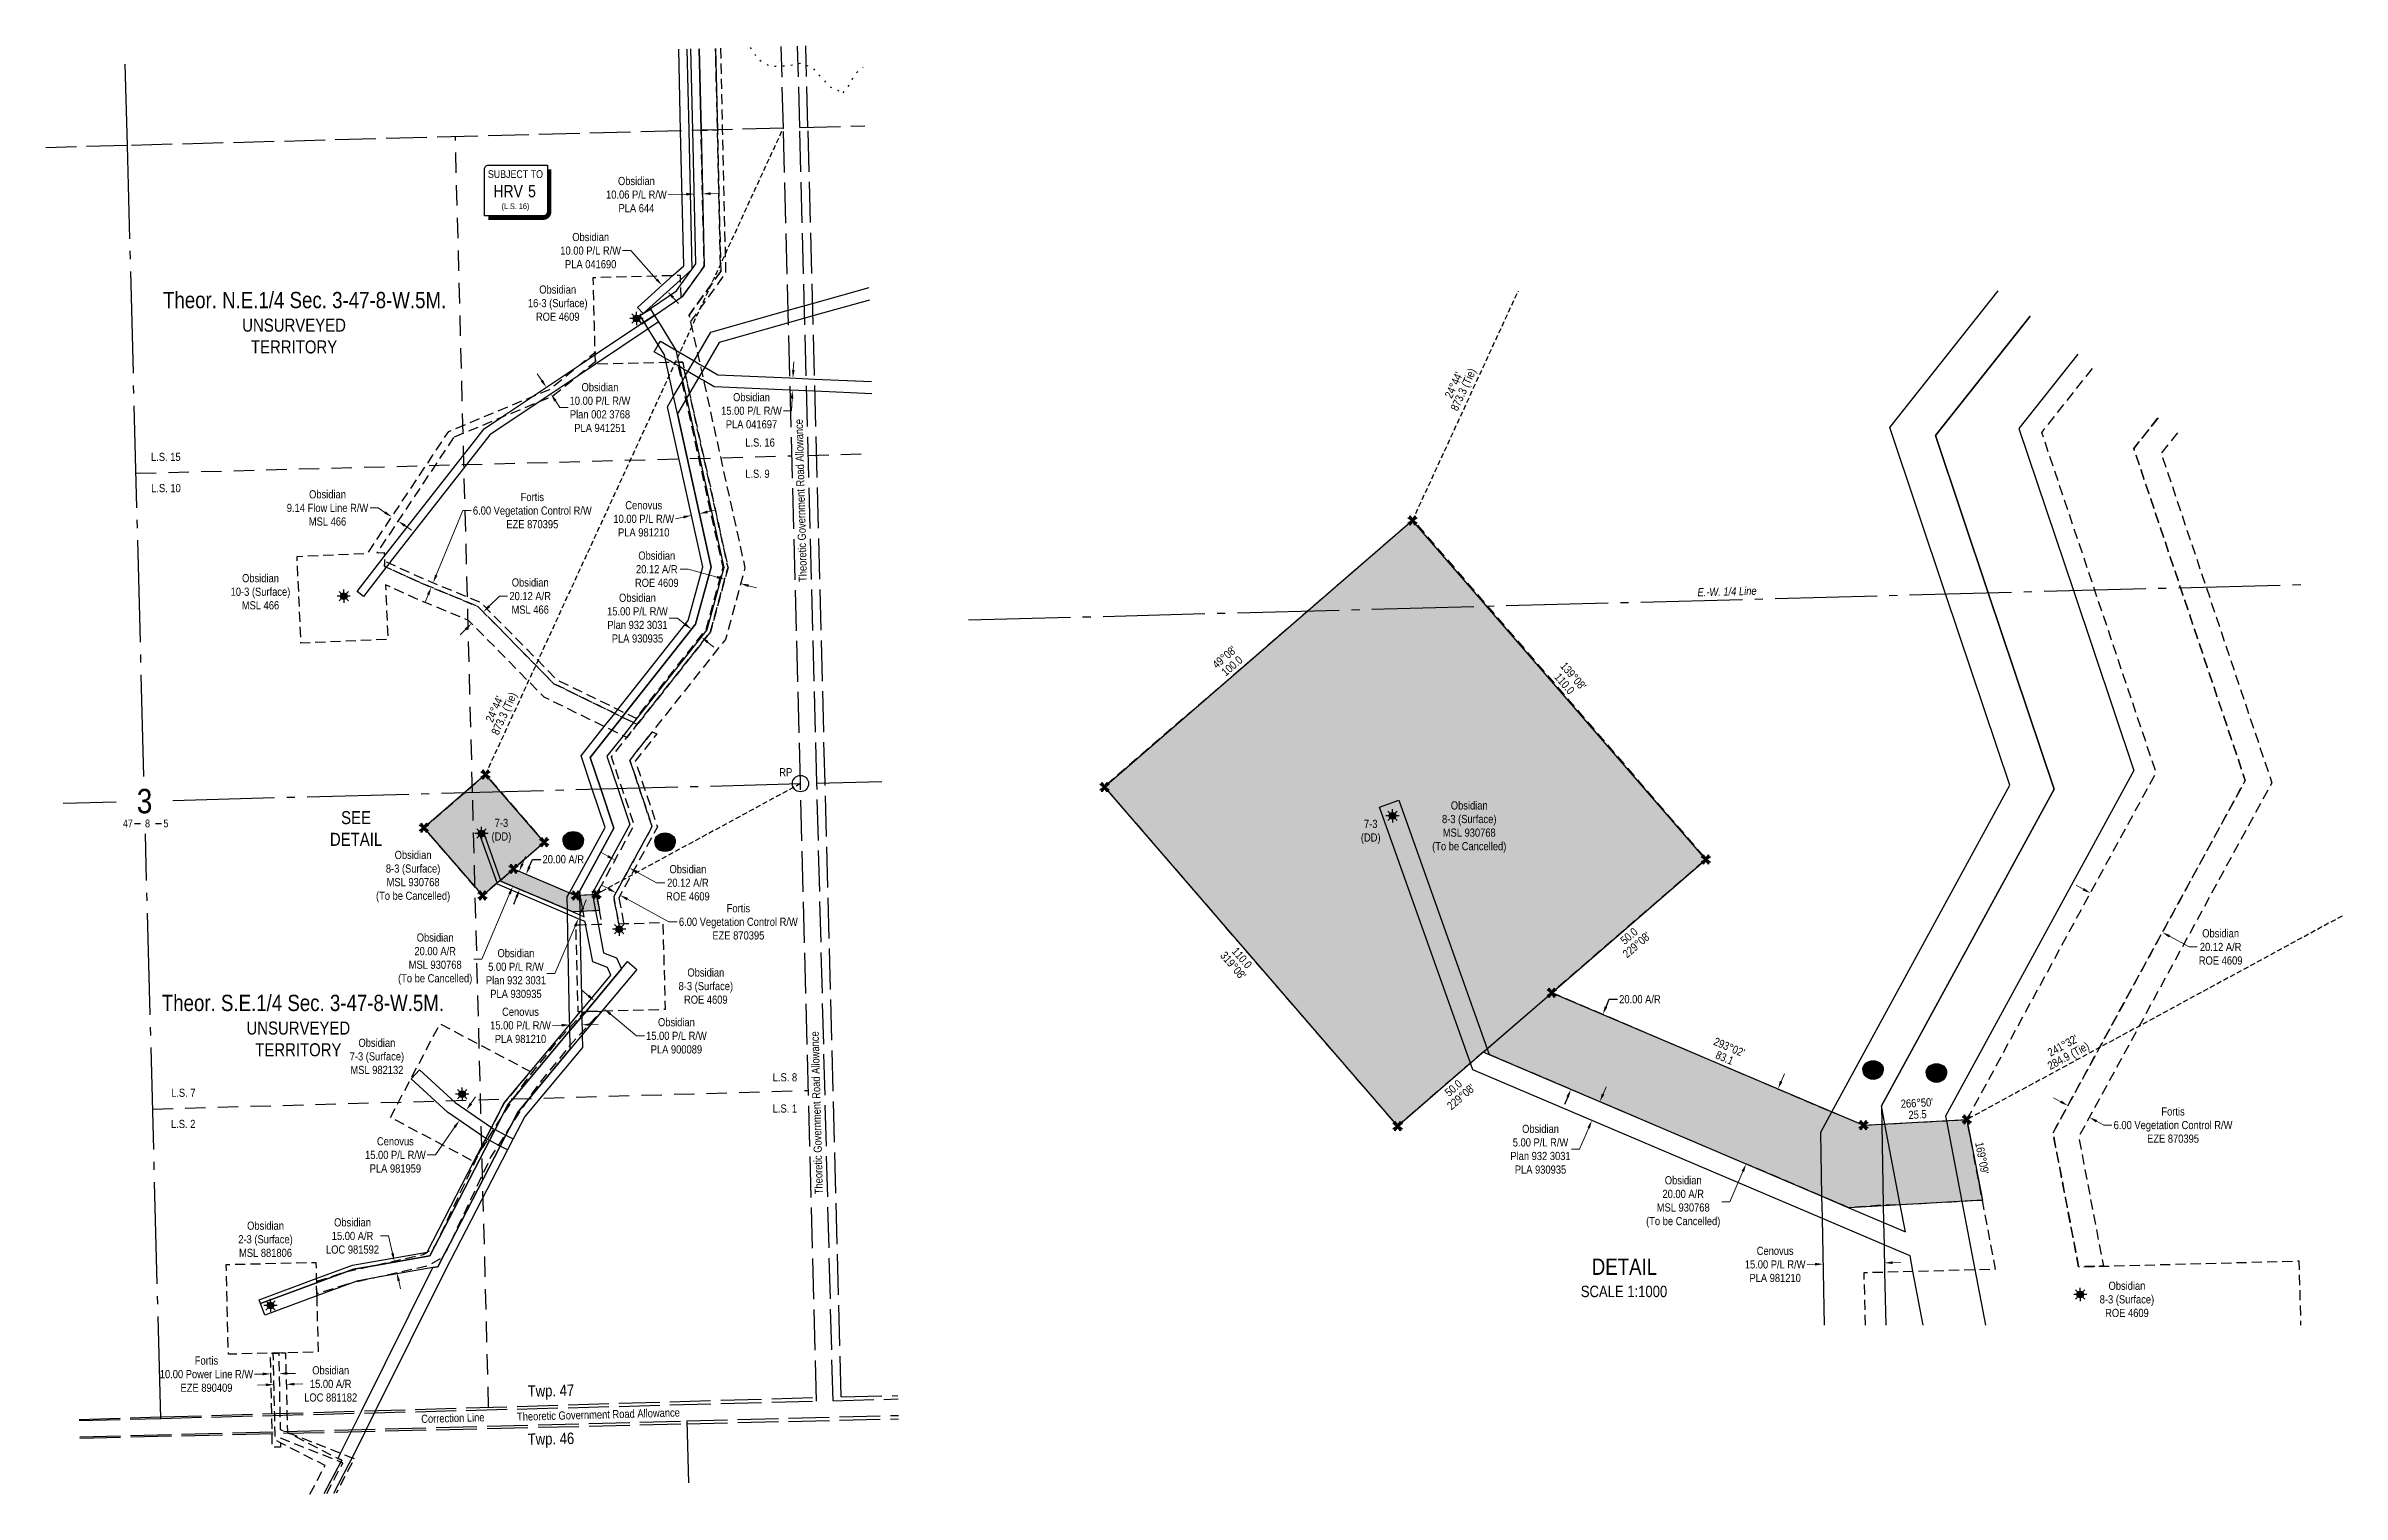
# Model space of a CAD drawing. Extents: x 625996 to 631026, y 5875928 to 5877704.
# Drawn here: x 628209 to 631026, y 5875928 to 5877704 of the extents above; entities that cross this region are included whole.
import ezdxf
from ezdxf.enums import TextEntityAlignment as Align

# ---------------------------------------------------------------- set-up
doc = ezdxf.new("R2010")
doc.units = 0
doc.header["$LTSCALE"] = 5
doc.header["$PDSIZE"] = 0.5
for name, pattern in [('foc-ACCESSROAD', [3.75, 2.5, -1.25]), ('foc-FLOWLINE', [3.75, 2.5, -1.25]), ('foc-LSD', [8, 5, -3]), ('foc-QUARTERLINE', [33, 25, -3, 2, -3]), ('foc-TIELINE', [1.875, 1.25, -0.625]), ('foc-UNSURVEYED', [12.5, 10, -2.5]), ('foc-WHEELTRACKS', [2, 0.4, -1.6])]:
    doc.linetypes.add(name, pattern=pattern)
doc.layers.get('Defpoints').update_dxf_attribs({"color": 9})
for name, color, linetype in [('10', 1, 'Continuous'), ('35', 37, 'Continuous'), ('9', 3, 'Continuous'), ('C-AR', 13, 'foc-ACCESSROAD'), ('C-RW', 13, 'Continuous'), ('C-SYMBOL', 7, 'Continuous'), ('C-WS', 13, 'foc-ACCESSROAD'), ('C-WS-S', 8, 'Continuous'), ('CG-NOTES', 7, 'Continuous'), ('CTW', 7, 'Continuous'), ('D-TXT', 6, 'Continuous'), ('DETAIL-T', 7, 'Continuous'), ('F-EZE', 190, 'foc-FLOWLINE'), ('F-RW', 190, 'Continuous'), ('L-BD', 7, 'Continuous'), ('L-BD1', 253, 'Continuous'), ('L-MON', 1, 'Continuous'), ('L-QSEC', 8, 'foc-QUARTERLINE'), ('L-ROAD-T', 7, 'Continuous'), ('L-SECLBL', 7, 'Continuous'), ('L-SECTION-LSD', 7, 'foc-LSD'), ('L-TIE', 7, 'foc-TIELINE'), ('L-UNS-T', 3, 'Continuous'), ('L-USEC', 7, 'foc-UNSURVEYED'), ('P-CROSSINGS', 250, 'Continuous'), ('P-PROPOSED', 10, 'Continuous'), ('P-PROPOSED-H', 21, 'Continuous'), ('P-TXT', 4, 'Continuous'), ('ROE', 35, 'Continuous'), ('T-WATER-P3', 160, 'foc-WHEELTRACKS')]:
    doc.layers.add(name, color=color, linetype=linetype)
for name, color, linetype, lineweight in [('C-AR-T', 13, 'Continuous', 9), ('C-RW-T', 13, 'Continuous', 9), ('F-EZE-T', 190, 'Continuous', 9), ('F-RW-T', 190, 'Continuous', 9)]:
    doc.layers.add(name, color=color, linetype=linetype, lineweight=lineweight)
doc.styles.add('100L', font='ARIALN.TTF', dxfattribs={"height": 11})
doc.styles.add('175L', font='ARIALN.TTF', dxfattribs={"height": 20})
doc.styles.add('80', font='ARIALN.TTF', dxfattribs={"height": 10})
doc.styles.add('80CG', font='ARIALN.TTF', dxfattribs={"height": 10})
doc.styles.add('80L', font='ARIALN.TTF', dxfattribs={"height": 10})
doc.styles.add('Crossing', font='ARIALN.TTF', dxfattribs={"height": 10})
doc.styles.add('HRV', font='ARIALN.TTF', dxfattribs={"height": 3})
doc.styles.add('SIMPLEX', font='ARIALN.TTF')
doc.styles.get("Standard").update_dxf_attribs({"font": 'ARIALN.TTF'})
doc.dimstyles.new('Compass 5 000', dxfattribs={"dimscale": 5, "dimtxt": 9, "dimasz": 2, "dimexe": 0.2, "dimexo": 0.0625, "dimgap": 0.5, "dimtad": 0, "dimtih": 1, "dimtoh": 1, "dimzin": 0, "dimdsep": 46, "dimtxsty": '80CG', "dimcen": 0.1, "dimse1": 1, "dimse2": 1, "dimclrd": 256, "dimclrt": 256, "dimaunit": 1, "dimadec": 4, "dimazin": 0, "dimtfac": 0.06, "dimtofl": 0, "dimtmove": 0, "dimatfit": 1, "dimfxl": 0.2, "dimtolj": 1, "dimtzin": 0, "dimlwd": -1, "dimarcsym": 0})

msp = doc.modelspace()

# ---------------------------------------------------------------- texts
at = {"layer": 'C-AR-T', "attachment_point": 5, "style": '80CG'}
for s, insert, char_height in [('\\A1;Obsidian\\P16-3 (Surface)\\PROE 4609', (628836.946, 5877388.708), 9.99669), ('\\A1;Obsidian\\P10-3 (Surface)\\PMSL 466', (628472.256, 5877034.693), 9.99669), ('\\A1;Obsidian\\P8-3 (Surface)\\PMSL 930768\\P(To be Cancelled)', (629955.36, 5876746.119), 9.99669), ('\\A1;7-3\\P(DD)', (628767.884, 5876741.383), 9.9967), ('\\A1;7-3\\P(DD)', (629834.483, 5876740.149), 9.9967), ('\\A1;Obsidian\\P8-3 (Surface)\\PMSL 930768\\P(To be Cancelled)', (628659.502, 5876685.375), 9.99669), ('\\A1;Obsidian\\P8-3 (Surface)\\PROE 4609', (629018.698, 5876550.973), 9.99669), ('\\A1;Obsidian\\P7-3 (Surface)\\PMSL 982132', (628615.087, 5876464.76), 9.99669), ('\\A1;Obsidian\\P2-3 (Surface)\\PMSL 881806', (628478.443, 5876240.402), 9.99669), ('\\A1;Obsidian\\P8-3 (Surface)\\PROE 4609', (630762.357, 5876166.716), 9.99669)]:
    msp.add_mtext(s, dxfattribs=dict(at, insert=insert, char_height=char_height))
at = {"layer": 'C-SYMBOL', "color": 3, "style": '175L'}
for s, p in [('Theor. N.E.1/4 Sec. 3-47-8-W.5M.', (628526.401, 5877376.519)), ('Theor. S.E.1/4 Sec. 3-47-8-W.5M.', (628524.326, 5876514.421))]:
    msp.add_text(s, height=19.99338, dxfattribs=at).set_placement(p, align=Align.BOTTOM_CENTER)
at = {"layer": 'CG-NOTES', "color": 3, "insert": (630063.627, 5876216.814), "char_height": 19.98762, "width": 161.76129, "attachment_point": 1, "style": '80CG'}
msp.add_mtext('\\pi42.092;DETAIL\\P\\pi28.623;{\\H0.7x;SCALE 1:1000}', dxfattribs=at)
at = {"layer": 'D-TXT', "color": 3, "char_height": 13.9954, "attachment_point": 1, "rotation": 1.346907, "style": '80L'}
for s, insert in [('Twp. 47', (628799.972, 5876061.097)), ('Twp. 46', (628799.972, 5876002.092))]:
    msp.add_mtext_dynamic_manual_height_columns(s, width=101.3954, gutter_width=47.5, heights=[0], dxfattribs=dict(at, insert=insert))
at = {"layer": 'DETAIL-T', "color": 3, "insert": (628589.527, 5876744.35), "char_height": 15.9947, "width": 63.61506, "attachment_point": 5, "style": '80CG'}
msp.add_mtext('SEE\\PDETAIL', dxfattribs=at)
at = {"layer": 'L-BD', "style": '80L'}
for s, height, rotation, p in [('873.3 (Tie)', 9.99669, 65.2596, (629949.133, 5877282.274)), ("24%%d44'", 9.9967, 65.2596, (629936.195, 5877288.236)), ("24%%d44'", 9.9967, 65.2596, (628759.288, 5876890.844)), ('873.3 (Tie)', 9.99669, 65.2596, (628772.226, 5876884.882)), ("169°09'", 9.9967, 280.8407, (630584.702, 5876340.156))]:
    msp.add_text(s, height=height, rotation=rotation, dxfattribs=at).set_placement(p, align=Align.MIDDLE)
at = {"layer": 'L-BD'}
for s, height, rotation, p in [("49%%d08'", 9.9967, 40.862154, (629654.918, 5876954.527)), ('100.0', 9.9967, 40.862154, (629664.237, 5876943.754)), ("139%%d08'", 9.9967, 310.862154, (630083.091, 5876931.349)), ('110.0', 9.9967, 310.862154, (630072.318, 5876922.029)), ('50.0', 9.9967, 40.862154, (630151.412, 5876612.403)), ("229%%d08'", 9.9967, 40.862154, (630160.732, 5876601.629)), ("319%%d08'", 9.9967, 310.862154, (629665.763, 5876576.327)), ('110.0', 9.9967, 310.862154, (629676.537, 5876585.647)), ("241%%d32'", 9.9967, 28.467744, (630683.586, 5876478.116)), ("293%%d02'", 9.9967, 336.970454, (630274.366, 5876476.188)), ('83.1', 9.9967, 336.970454, (630268.793, 5876463.078)), ('284.9 (Tie)', 9.99669, 28.467744, (630690.376, 5876465.593)), ('50.0', 9.9967, 40.862154, (629935.87, 5876425.944)), ("229%%d08'", 9.9967, 40.862154, (629945.19, 5876415.17)), ("266%%d50'", 9.9967, 3.164954, (630504.604, 5876407.731)), ('25.5', 9.9967, 3.164954, (630505.391, 5876393.508))]:
    msp.add_text(s, height=height, rotation=rotation, dxfattribs=at).set_placement(p, align=Align.MIDDLE_CENTER)
at = {"layer": 'L-BD1', "insert": (630271.523, 5877040.01), "char_height": 9.99381, "width": 110.92391, "attachment_point": 2, "rotation": 1.524646, "style": '80L'}
msp.add_mtext('{\\fArial Narrow|b0|i1|c0|p34;E.-W. 1/4 Line}', dxfattribs=at)
at = {"layer": 'L-ROAD-T', "style": '80L'}
for s, rotation, p in [('Theoretic Government Road Allowance', 91.496772, (629135.209, 5877146.619)), ('Correction Line', 1.508111, (628708.286, 5876021.147)), ('Theoretic Government Road Allowance', 1.508111, (628886.915, 5876025.436))]:
    msp.add_text(s, height=9.99669, rotation=rotation, dxfattribs=at).set_placement(p, align=Align.MIDDLE_CENTER)
at = {"layer": 'L-UNS-T', "color": 3, "char_height": 15.9947, "attachment_point": 5, "style": '80L'}
for insert in [(628513.489, 5877348.276), (628518.701, 5876486.113)]:
    msp.add_mtext_dynamic_manual_height_columns('UNSURVEYED TERRITORY', width=126.41375, gutter_width=47.5, heights=[0], dxfattribs=dict(at, insert=insert))

# ---------------------------------------------------------------- blocks, each defined once
blk = doc.blocks.new('L-SECLBL')
at = {"layer": '9', "color": 7}
for p, q in [((-5.1, -27.8), (-12.3, -27.8)), ((20.7, -27.8), (13.5, -27.8))]:
    blk.add_line(p, q, dxfattribs=at)
at = {"layer": '10', "color": 2, "style": 'SIMPLEX'}
blk.add_attdef('SEC', text='', height=30, dxfattribs=at).set_placement((0, 0), align=Align.MIDDLE)
at = {"layer": '10', "color": 5, "style": '80L'}
blk.add_attdef('TWP', text='', height=9.5, dxfattribs=at).set_placement((-14.4, -27.4), align=Align.MIDDLE_RIGHT)
blk.add_attdef('RGE', text='', height=9.5, dxfattribs=at).set_placement((3.6, -27.4), align=Align.MIDDLE_CENTER)
blk.add_attdef('MER', text='', height=9.5, dxfattribs=at).set_placement((23.2, -27.4), align=Align.MIDDLE_LEFT)
blk = doc.blocks.new('*D422')
at = {"layer": 'Defpoints', "color": 0, "transparency": 16777216}
for p in [(628485.2, 5876068.2), (628495.1, 5876075.6), (628495.2, 5876068.4)]:
    blk.add_point(p, dxfattribs=at)
at = {"layer": 'F-EZE-T', "transparency": 16777216}
for p, q in [((628475.1, 5876075.2), (628465.1, 5876075)), ((628505.1, 5876075.8), (628515.1, 5876076))]:
    blk.add_line(p, q, dxfattribs=at)
for points in [[(628475.1, 5876076.9), (628475.1, 5876073.6), (628485.1, 5876075.4)], [(628505.1, 5876077.5), (628505.1, 5876074.2), (628495.1, 5876075.6)]]:
    blk.add_solid(points, dxfattribs=at)
at = {"layer": 'F-EZE-T', "transparency": 16777216, "insert": (628406, 5876075), "char_height": 10, "attachment_point": 5, "style": '80CG'}
blk.add_mtext('\\A1;Fortis\\P10.00 Power Line R/W\\PEZE 890409', dxfattribs=at)
blk = doc.blocks.new('*D423')
at = {"layer": 'Defpoints', "color": 0, "transparency": 16777216}
for p in [(628930.5, 5876706), (628935.8, 5876703.1), (628913.6, 5876662.5)]:
    blk.add_point(p, dxfattribs=at)
at = {"layer": 'F-EZE-T', "transparency": 16777216}
for p, q in [((628899.6, 5876670.2), (628890.8, 5876675)), ((628922.4, 5876657.7), (628973.4, 5876629.8)), ((628973.4, 5876629.8), (628983.4, 5876629.8))]:
    blk.add_line(p, q, dxfattribs=at)
for points in [[(628900.4, 5876671.6), (628898.8, 5876668.7), (628908.3, 5876665.4)], [(628923.2, 5876659.2), (628921.6, 5876656.2), (628913.6, 5876662.5)]]:
    blk.add_solid(points, dxfattribs=at)
at = {"layer": 'F-EZE-T', "transparency": 16777216, "insert": (629058.6, 5876629.8), "char_height": 10, "attachment_point": 5, "style": '80CG'}
blk.add_mtext('\\A1;Fortis\\P6.00 Vegetation Control R/W\\PEZE 870395', dxfattribs=at)
blk = doc.blocks.new('*D424')
at = {"layer": 'Defpoints', "color": 0, "transparency": 16777216}
for p in [(628684.1, 5877045.8), (628733.9, 5877018.7), (628736.2, 5877024.3)]:
    blk.add_point(p, dxfattribs=at)
at = {"layer": 'F-EZE-T', "transparency": 16777216}
for p, q in [((628687.9, 5877055.1), (628720.7, 5877134.2)), ((628720.7, 5877134.2), (628730.7, 5877134.2)), ((628678, 5877031), (628674.2, 5877021.8))]:
    blk.add_line(p, q, dxfattribs=at)
for points in [[(628686.4, 5877055.7), (628689.5, 5877054.4), (628684.1, 5877045.8)], [(628676.5, 5877031.7), (628679.5, 5877030.4), (628681.8, 5877040.3)]]:
    blk.add_solid(points, dxfattribs=at)
at = {"layer": 'F-EZE-T', "transparency": 16777216, "insert": (628805.8, 5877134.2), "char_height": 10, "attachment_point": 5, "style": '80CG'}
blk.add_mtext('\\A1;Fortis\\P6.00 Vegetation Control R/W\\PEZE 870395', dxfattribs=at)
blk = doc.blocks.new('*D425')
at = {"layer": 'C-AR-T', "transparency": 16777216}
for p, q in [((628478.8, 5876061.9), (628468.8, 5876061.7)), ((628513.8, 5876062.8), (628524.2, 5876063))]:
    blk.add_line(p, q, dxfattribs=at)
for points in [[(628478.8, 5876063.6), (628478.9, 5876060.3), (628488.8, 5876062.2)], [(628513.8, 5876064.4), (628513.9, 5876061.1), (628503.8, 5876062.5)]]:
    blk.add_solid(points, dxfattribs=at)
at = {"layer": 'Defpoints', "color": 0, "transparency": 16777216}
for p in [(628489.2, 5876045), (628503.8, 5876062.5), (628504.2, 5876045.3)]:
    blk.add_point(p, dxfattribs=at)
at = {"layer": 'C-AR-T', "transparency": 16777216, "insert": (628558.4, 5876063), "char_height": 10, "attachment_point": 5, "style": '80CG'}
blk.add_mtext('\\A1;Obsidian\\P15.00 A/R\\PLOC 881182', dxfattribs=at)
blk = doc.blocks.new('*D426')
at = {"layer": 'C-AR-T', "transparency": 16777216}
for p, q in [((628629.5, 5876244.5), (628619.5, 5876244.5)), ((628634.2, 5876223.6), (628629.5, 5876244.5)), ((628641.9, 5876189.4), (628644.1, 5876179.7))]:
    blk.add_line(p, q, dxfattribs=at)
for points in [[(628635.8, 5876223.9), (628632.6, 5876223.2), (628636.4, 5876213.8)], [(628643.5, 5876189.8), (628640.2, 5876189.1), (628639.7, 5876199.2)]]:
    blk.add_solid(points, dxfattribs=at)
at = {"layer": 'Defpoints', "color": 0, "transparency": 16777216}
for p in [(628636.4, 5876213.8), (628645.1, 5876215.8), (628648.4, 5876201.1)]:
    blk.add_point(p, dxfattribs=at)
at = {"layer": 'C-AR-T', "transparency": 16777216, "insert": (628585.2, 5876244.5), "char_height": 10, "attachment_point": 5, "style": '80CG'}
blk.add_mtext('\\A1;Obsidian\\P15.00 A/R\\PLOC 981592', dxfattribs=at)
blk = doc.blocks.new('GAS')
h = blk.add_hatch(color=255)
h.dxf.hatch_style = 1
edge = h.paths.add_edge_path()
edge.add_arc((0, 0), 0.9, 0, 360)
for p, q in [((-0.81, 0), (-1.62, 0)), ((-0.57, 0.57), (-1.14, 1.14)), ((0, 0.81), (0, 1.62)), ((0.57, 0.57), (1.14, 1.14)), ((1.62, 0), (0.81, 0)), ((-0.57, -0.57), (-1.14, -1.14)), ((0, -0.81), (0, -1.62)), ((1.14, -1.14), (0.57, -0.57))]:
    blk.add_line(p, q)
blk.add_circle((0, 0), 0.8)
blk = doc.blocks.new('*D427')
at = {"layer": 'C-RW-T', "transparency": 16777216}
for p, q in [((628874.6, 5876539.2), (628866.9, 5876545.6)), ((628901.5, 5876516.8), (628933.5, 5876490)), ((628933.5, 5876490), (628943.5, 5876490))]:
    blk.add_line(p, q, dxfattribs=at)
for points in [[(628875.7, 5876540.5), (628873.5, 5876537.9), (628882.3, 5876532.8)], [(628902.5, 5876518.1), (628900.4, 5876515.5), (628893.8, 5876523.2)]]:
    blk.add_solid(points, dxfattribs=at)
at = {"layer": 'Defpoints', "color": 0, "transparency": 16777216}
for p in [(628893.8, 5876523.2), (628868.6, 5876516.4), (628880.1, 5876506.8)]:
    blk.add_point(p, dxfattribs=at)
at = {"layer": 'C-RW-T', "transparency": 16777216, "insert": (628982.6, 5876490), "char_height": 10, "attachment_point": 5, "style": '80CG'}
blk.add_mtext('\\A1;Obsidian\\P15.00 P/L R/W\\PPLA 900089', dxfattribs=at)
blk = doc.blocks.new('*D428')
at = {"layer": 'C-RW-T', "transparency": 16777216}
for p, q in [((628868.1, 5876647.5), (628872, 5876656.7)), ((628858.3, 5876624.5), (628833.6, 5876566.4)), ((628833.6, 5876566.4), (628823.6, 5876566.4))]:
    blk.add_line(p, q, dxfattribs=at)
for points in [[(628856.8, 5876625.1), (628859.9, 5876623.8), (628862.3, 5876633.7)], [(628866.6, 5876648.1), (628869.7, 5876646.8), (628864.2, 5876638.3)]]:
    blk.add_solid(points, dxfattribs=at)
at = {"layer": 'Defpoints', "color": 0, "transparency": 16777216}
for p in [(628817.1, 5876652.9), (628819, 5876657.5), (628862.3, 5876633.7)]:
    blk.add_point(p, dxfattribs=at)
at = {"layer": 'C-RW-T', "transparency": 16777216, "insert": (628785.7, 5876566.4), "char_height": 10, "attachment_point": 5, "style": '80CG'}
blk.add_mtext('\\A1;Obsidian\\P5.00 P/L R/W\\PPlan 932 3031\\PPLA 930935', dxfattribs=at)
blk = doc.blocks.new('*D429')
at = {"layer": 'Defpoints', "color": 0, "transparency": 16777216}
for p in [(628850.5, 5876562.3), (628865.5, 5876562.6), (628851.7, 5876503.3)]:
    blk.add_point(p, dxfattribs=at)
at = {"layer": 'F-RW-T', "transparency": 16777216}
for p, q in [((628841.7, 5876503.1), (628830.4, 5876502.8)), ((628876.7, 5876503.7), (628886.7, 5876503.9))]:
    blk.add_line(p, q, dxfattribs=at)
for points in [[(628841.7, 5876504.7), (628841.7, 5876501.4), (628851.7, 5876503.3)], [(628876.7, 5876505.4), (628876.7, 5876502.1), (628866.7, 5876503.6)]]:
    blk.add_solid(points, dxfattribs=at)
at = {"layer": 'F-RW-T', "transparency": 16777216, "insert": (628791.3, 5876502.8), "char_height": 10, "attachment_point": 5, "style": '80CG'}
blk.add_mtext('\\A1;Cenovus\\P15.00 P/L R/W\\PPLA 981210', dxfattribs=at)
blk = doc.blocks.new('*D430')
at = {"layer": 'Defpoints', "color": 0, "transparency": 16777216}
for p in [(628716, 5876386.6), (628716.3, 5876386.4), (628724.6, 5876398.9)]:
    blk.add_point(p, dxfattribs=at)
at = {"layer": 'F-RW-T', "transparency": 16777216}
for p, q in [((628730.5, 5876406.9), (628736.2, 5876415.2)), ((628710.6, 5876378.2), (628686.9, 5876343.9)), ((628686.9, 5876343.9), (628676.9, 5876343.9))]:
    blk.add_line(p, q, dxfattribs=at)
for points in [[(628729.1, 5876407.9), (628731.9, 5876406), (628724.8, 5876398.7)], [(628709.2, 5876379.1), (628712, 5876377.2), (628716.3, 5876386.4)]]:
    blk.add_solid(points, dxfattribs=at)
at = {"layer": 'F-RW-T', "transparency": 16777216, "insert": (628637.8, 5876343.9), "char_height": 10, "attachment_point": 5, "style": '80CG'}
blk.add_mtext('\\A1;Cenovus\\P15.00 P/L R/W\\PPLA 981959', dxfattribs=at)
blk = doc.blocks.new('*D431')
at = {"layer": 'C-AR-T', "transparency": 16777216}
for p, q in [((628898.5, 5876710.3), (628889.8, 5876715.1)), ((628933.8, 5876691.1), (628958.2, 5876677.7)), ((628958.2, 5876677.7), (628968.2, 5876677.7))]:
    blk.add_line(p, q, dxfattribs=at)
for points in [[(628899.3, 5876711.7), (628897.7, 5876708.8), (628907.3, 5876705.5)], [(628934.6, 5876692.5), (628933, 5876689.6), (628925, 5876695.9)]]:
    blk.add_solid(points, dxfattribs=at)
at = {"layer": 'Defpoints', "color": 0, "transparency": 16777216}
for p in [(628917.6, 5876724.4), (628925, 5876695.9), (628935.3, 5876714.7)]:
    blk.add_point(p, dxfattribs=at)
at = {"layer": 'C-AR-T', "transparency": 16777216, "insert": (628996.7, 5876677.7), "char_height": 10, "attachment_point": 5, "style": '80CG'}
blk.add_mtext('\\A1;Obsidian\\P20.12 A/R\\PROE 4609', dxfattribs=at)
blk = doc.blocks.new('*D432')
at = {"layer": 'C-AR-T', "transparency": 16777216}
for p, q in [((628752.8, 5877016.9), (628765.5, 5877029.4)), ((628765.5, 5877029.4), (628775.5, 5877029.4)), ((628724.2, 5876988.8), (628717.1, 5876981.8))]:
    blk.add_line(p, q, dxfattribs=at)
for points in [[(628751.6, 5877018.1), (628754, 5877015.7), (628745.7, 5877009.9)], [(628723, 5876990), (628725.4, 5876987.6), (628731.3, 5876995.8)]]:
    blk.add_solid(points, dxfattribs=at)
at = {"layer": 'Defpoints', "color": 0, "transparency": 16777216}
for p in [(628745.7, 5877009.9), (628807.9, 5876946.6), (628793.6, 5876932.5)]:
    blk.add_point(p, dxfattribs=at)
at = {"layer": 'C-AR-T', "transparency": 16777216, "insert": (628803.2, 5877029.4), "char_height": 10, "attachment_point": 5, "style": '80CG'}
blk.add_mtext('\\A1;Obsidian\\P20.12 A/R\\PMSL 466', dxfattribs=at)
blk = doc.blocks.new('*D433')
at = {"layer": 'C-AR-T', "transparency": 16777216}
for p, q in [((628994.5, 5877522.3), (628972.6, 5877521.8)), ((629024.6, 5877523), (629034.6, 5877523.3))]:
    blk.add_line(p, q, dxfattribs=at)
for points in [[(628994.5, 5877524), (628994.6, 5877520.7), (629004.5, 5877522.6)], [(629024.5, 5877524.7), (629024.6, 5877521.4), (629014.6, 5877522.8)]]:
    blk.add_solid(points, dxfattribs=at)
at = {"layer": 'Defpoints', "color": 0, "transparency": 16777216}
for p in [(629004.5, 5877522.6), (629004.6, 5877520.8), (629014.6, 5877521)]:
    blk.add_point(p, dxfattribs=at)
at = {"layer": 'C-AR-T', "transparency": 16777216, "insert": (628933.5, 5877521.8), "char_height": 10, "attachment_point": 5, "style": '80CG'}
blk.add_mtext('\\A1;Obsidian\\P10.06 P/L R/W\\PPLA 644', dxfattribs=at)
blk = doc.blocks.new('*D434')
at = {"layer": 'C-AR-T', "transparency": 16777216}
for p, q in [((628926.5, 5877453.1), (628916.5, 5877453.1)), ((628958.3, 5877417.9), (628926.5, 5877453.1)), ((628978.4, 5877395.6), (628985.1, 5877388.2))]:
    blk.add_line(p, q, dxfattribs=at)
for points in [[(628959.5, 5877419), (628957.1, 5877416.8), (628965, 5877410.5)], [(628979.7, 5877396.7), (628977.2, 5877394.5), (628971.7, 5877403)]]:
    blk.add_solid(points, dxfattribs=at)
at = {"layer": 'Defpoints', "color": 0, "transparency": 16777216}
for p in [(628965, 5877410.5), (628970.1, 5877415), (628976.8, 5877407.6)]:
    blk.add_point(p, dxfattribs=at)
at = {"layer": 'C-AR-T', "transparency": 16777216, "insert": (628877.4, 5877453.1), "char_height": 10, "attachment_point": 5, "style": '80CG'}
blk.add_mtext('\\A1;Obsidian\\P10.00 P/L R/W\\PPLA 041690', dxfattribs=at)
blk = doc.blocks.new('*D435')
at = {"layer": 'C-AR-T', "transparency": 16777216}
for p, q in [((629126, 5877306.8), (629126.5, 5877316.8)), ((629123.8, 5877256.7), (629113.8, 5877256.7)), ((629124.5, 5877271.8), (629123.8, 5877256.7))]:
    blk.add_line(p, q, dxfattribs=at)
for points in [[(629124.4, 5877306.8), (629127.7, 5877306.7), (629125.6, 5877296.8)], [(629122.8, 5877271.9), (629126.1, 5877271.7), (629124.9, 5877281.8)]]:
    blk.add_solid(points, dxfattribs=at)
at = {"layer": 'Defpoints', "color": 0, "transparency": 16777216}
for p in [(629066.8, 5877284.4), (629067.5, 5877299.4), (629124.9, 5877281.8)]:
    blk.add_point(p, dxfattribs=at)
at = {"layer": 'C-AR-T', "transparency": 16777216, "insert": (629074.7, 5877256.7), "char_height": 10, "attachment_point": 5, "style": '80CG'}
blk.add_mtext('\\A1;Obsidian\\P15.00 P/L R/W\\PPLA 041697', dxfattribs=at)
blk = doc.blocks.new('*D436')
at = {"layer": 'C-RW-T', "transparency": 16777216}
for p, q in [((628983.9, 5877002.3), (628973.9, 5877002.3)), ((628993.4, 5876994.7), (628983.9, 5877002.3)), ((629020.9, 5876973), (629028.7, 5876966.8))]:
    blk.add_line(p, q, dxfattribs=at)
for points in [[(628994.5, 5876996), (628992.4, 5876993.4), (629001.3, 5876988.5)], [(629021.9, 5876974.3), (629019.8, 5876971.7), (629013, 5876979.2)]]:
    blk.add_solid(points, dxfattribs=at)
at = {"layer": 'Defpoints', "color": 0, "transparency": 16777216}
for p in [(628992.4, 5876977.3), (629001.3, 5876988.5), (629004.2, 5876968)]:
    blk.add_point(p, dxfattribs=at)
at = {"layer": 'C-RW-T', "transparency": 16777216, "insert": (628934.8, 5877002.3), "char_height": 10, "attachment_point": 5, "style": '80CG'}
blk.add_mtext('\\A1;Obsidian\\P15.00 P/L R/W\\PPlan 932 3031\\PPLA 930935', dxfattribs=at)
blk = doc.blocks.new('*D437')
at = {"layer": 'C-AR-T', "transparency": 16777216}
for p, q in [((628817.4, 5877293.9), (628811.9, 5877302.2)), ((628834.1, 5877268.9), (628839.7, 5877260.6)), ((628839.7, 5877260.6), (628849.7, 5877260.6))]:
    blk.add_line(p, q, dxfattribs=at)
for points in [[(628818.8, 5877294.8), (628816, 5877292.9), (628823, 5877285.6)], [(628835.5, 5877269.9), (628832.7, 5877268), (628828.6, 5877277.3)]]:
    blk.add_solid(points, dxfattribs=at)
at = {"layer": 'Defpoints', "color": 0, "transparency": 16777216}
for p in [(628826.3, 5877287.7), (628831.8, 5877279.4), (628828.6, 5877277.3)]:
    blk.add_point(p, dxfattribs=at)
at = {"layer": 'C-AR-T', "transparency": 16777216, "insert": (628888.8, 5877260.6), "char_height": 10, "attachment_point": 5, "style": '80CG'}
blk.add_mtext('\\A1;Obsidian\\P10.00 P/L R/W\\PPlan 002 3768\\PPLA 941251', dxfattribs=at)
blk = doc.blocks.new('*D438')
at = {"layer": 'Defpoints', "color": 0, "transparency": 16777216}
for p in [(628996.2, 5877150.8), (629005.9, 5877153), (629001.1, 5877128.4)]:
    blk.add_point(p, dxfattribs=at)
at = {"layer": 'F-RW-T', "transparency": 16777216}
for p, q in [((628991.3, 5877126.2), (628981.6, 5877124.1)), ((629020.6, 5877132.7), (629030.4, 5877134.8))]:
    blk.add_line(p, q, dxfattribs=at)
for points in [[(628991, 5877127.8), (628991.7, 5877124.6), (629001.1, 5877128.4)], [(629020.3, 5877134.3), (629021, 5877131.1), (629010.9, 5877130.5)]]:
    blk.add_solid(points, dxfattribs=at)
at = {"layer": 'F-RW-T', "transparency": 16777216, "insert": (628942.5, 5877124.1), "char_height": 10, "attachment_point": 5, "style": '80CG'}
blk.add_mtext('\\A1;Cenovus\\P10.00 P/L R/W\\PPLA 981210', dxfattribs=at)
blk = doc.blocks.new('*D439')
at = {"layer": 'C-AR-T', "transparency": 16777216}
for p, q in [((628997.1, 5877062.3), (628987.1, 5877062.3)), ((629032.4, 5877052.7), (628997.1, 5877062.3)), ((629071.1, 5877042.1), (629080.7, 5877039.5))]:
    blk.add_line(p, q, dxfattribs=at)
for points in [[(629032.8, 5877054.3), (629031.9, 5877051.1), (629042, 5877050)], [(629071.5, 5877043.7), (629070.6, 5877040.5), (629061.4, 5877044.7)]]:
    blk.add_solid(points, dxfattribs=at)
at = {"layer": 'Defpoints', "color": 0, "transparency": 16777216}
for p in [(629041.1, 5877046.8), (629042, 5877050), (629060.5, 5877041.5)]:
    blk.add_point(p, dxfattribs=at)
at = {"layer": 'C-AR-T', "transparency": 16777216, "insert": (628958.5, 5877062.3), "char_height": 10, "attachment_point": 5, "style": '80CG'}
blk.add_mtext('\\A1;Obsidian\\P20.12 A/R\\PROE 4609', dxfattribs=at)
blk = doc.blocks.new('*D454')
at = {"layer": 'C-AR-T', "transparency": 16777216}
for p, q in [((628793.6, 5876700.9), (628797.5, 5876710.1)), ((628777.9, 5876664.1), (628743.9, 5876584.1)), ((628743.9, 5876584.1), (628733.9, 5876584.1))]:
    blk.add_line(p, q, dxfattribs=at)
for points in [[(628792, 5876701.6), (628795.1, 5876700.3), (628789.7, 5876691.7)], [(628776.4, 5876664.8), (628779.5, 5876663.5), (628781.9, 5876673.3)]]:
    blk.add_solid(points, dxfattribs=at)
at = {"layer": 'Defpoints', "color": 0, "transparency": 16777216}
for p in [(628789.7, 5876691.7), (628804, 5876663.9), (628811.8, 5876682.3)]:
    blk.add_point(p, dxfattribs=at)
at = {"layer": 'C-AR-T', "transparency": 16777216, "insert": (628686.6, 5876584.1), "char_height": 10, "attachment_point": 5, "style": '80CG'}
blk.add_mtext('\\A1;Obsidian\\P20.00 A/R\\PMSL 930768\\P(To be Cancelled)', dxfattribs=at)
blk = doc.blocks.new('TEMP')
h = blk.add_hatch(color=255)
h.dxf.hatch_style = 1
h.paths.add_polyline_path([(0, 0.25), (-0.67, 1.15), (-0.67, 0.67), (-1.15, 0.67), (-0.25, 0), (-1.15, -0.67), (-0.67, -0.67), (-0.67, -1.15), (0, -0.25), (0.67, -1.15), (0.67, -0.67), (1.15, -0.67), (0.25, 0), (1.15, 0.67), (0.67, 0.67), (0.67, 1.15)])
h.paths.add_polyline_path([(0.57, 0.85), (0.57, 0.57), (0.85, 0.57), (0.08, 0), (0.85, -0.57), (0.57, -0.57), (0.57, -0.85), (0, -0.08), (-0.57, -0.85), (-0.57, -0.57), (-0.85, -0.57), (-0.08, 0), (-0.85, 0.57), (-0.57, 0.57), (-0.57, 0.85), (0, 0.08)], flags=16)
h = blk.add_hatch(color=1)
h.dxf.hatch_style = 1
h.paths.add_polyline_path([(0, 0.08), (-0.57, 0.85), (-0.57, 0.57), (-0.85, 0.57), (-0.08, 0), (-0.85, -0.57), (-0.57, -0.57), (-0.57, -0.85), (0, -0.08), (0.57, -0.85), (0.57, -0.57), (0.85, -0.57), (0.08, 0), (0.85, 0.57), (0.57, 0.57), (0.57, 0.85)])
at = {"color": 1}
for p, q in [((-0.08, 0), (0.08, 0)), ((0, 0.08), (0, -0.08))]:
    blk.add_line(p, q, dxfattribs=at)
at = {"color": 255, "flags": 128}
blk.add_lwpolyline([(-0.25, 0), (-1.15, 0.67), (-0.67, 0.67), (-0.67, 1.15), (0, 0.25), (0.67, 1.15), (0.67, 0.67), (1.15, 0.67), (0.25, 0), (1.15, -0.67), (0.67, -0.67), (0.67, -1.15), (0, -0.25), (-0.67, -1.15), (-0.67, -0.67), (-1.15, -0.67)], close=True, dxfattribs=at)
at = {"color": 1, "flags": 128}
blk.add_lwpolyline([(-0.08, 0), (-0.85, 0.57), (-0.57, 0.57), (-0.57, 0.85), (0, 0.08), (0.57, 0.85), (0.57, 0.57), (0.85, 0.57), (0.08, 0), (0.85, -0.57), (0.57, -0.57), (0.57, -0.85), (0, -0.08), (-0.57, -0.85), (-0.57, -0.57), (-0.85, -0.57)], close=True, dxfattribs=at)
blk = doc.blocks.new('*U455')
at = {"layer": '35', "color": 3}
blk.add_circle((0, 0), 10, dxfattribs=at)
at = {"layer": '35', "color": 3, "style": '80'}
blk.add_attdef('RP_001', (-26, 9), '', height=10, dxfattribs=at)
blk = doc.blocks.new('xing2')
h = blk.add_hatch(color=50)
h.dxf.hatch_style = 1
edge = h.paths.add_edge_path()
edge.add_ellipse((0, 0), major_axis=(-12.5, 0), ratio=0.816297, start_angle=0, end_angle=360)
h = blk.add_hatch(color=250)
h.dxf.hatch_style = 1
edge = h.paths.add_edge_path()
edge.add_ellipse((0, -2), major_axis=(-12.5, 0), ratio=0.816297, start_angle=0, end_angle=180)
edge.add_line((12.5, -2), (12.5, 0))
edge.add_ellipse((0, 0), major_axis=(-12.5, 0), ratio=0.816297, start_angle=0, end_angle=180, ccw=False)
edge.add_line((-12.5, 0), (-12.5, -2))
at = {"color": 250}
blk.add_ellipse((0, 0), major_axis=(-12.5, 0), ratio=0.816297, dxfattribs=at)
blk.add_ellipse((0, -2), major_axis=(-12.5, 0), ratio=0.816297, start_param=0, end_param=3.141593, dxfattribs=at)
at = {"color": 250, "style": 'Crossing'}
blk.add_attdef('CROSSING', text='', height=9, dxfattribs=at).set_placement((0.1, 0), align=Align.MIDDLE_CENTER)
at = {"color": 250, "style": 'Crossing', "flags": 1}
for tag, p in [('DESCRIPTION', (0.1, -25.8)), ('OWNER', (0.1, -12.5)), ('LOCATION', (0.1, -39.3)), ('DWG_REF', (0.1, -52.8))]:
    blk.add_attdef(tag, text='', height=9, dxfattribs=at).set_placement(p, align=Align.MIDDLE_CENTER)
blk = doc.blocks.new('*D468')
at = {"layer": 'Defpoints', "color": 0, "transparency": 16777216}
for p in [(628798.2, 5876688.1), (628799.3, 5876687.6), (628791.5, 5876669.2)]:
    blk.add_point(p, dxfattribs=at)
at = {"layer": 'P-TXT', "transparency": 16777216}
for p, q in [((628802.1, 5876697.3), (628806.1, 5876706.5)), ((628806.1, 5876706.5), (628816.1, 5876706.5)), ((628786.5, 5876660.5), (628782.6, 5876651.3))]:
    blk.add_line(p, q, dxfattribs=at)
for points in [[(628800.6, 5876697.9), (628803.7, 5876696.6), (628798.2, 5876688.1)], [(628785, 5876661.1), (628788, 5876659.8), (628790.4, 5876669.7)]]:
    blk.add_solid(points, dxfattribs=at)
at = {"layer": 'P-TXT', "transparency": 16777216, "insert": (628843.8, 5876706.5), "char_height": 10, "attachment_point": 5, "style": '80CG'}
blk.add_mtext('\\A1;20.00 A/R', dxfattribs=at)
blk = doc.blocks.new('HRV')
blk.add_lwpolyline([(-35.1, 31.6), (37.2, 31.6), (37.2, -25.5, -0.414214), (32.2, -30.5), (-40.1, -30.5), (-40.1, 26.6, -0.414214)], format="xyb", close=True)
at = {"const_width": 5, "flags": 128}
blk.add_lwpolyline([(-35.1, -33), (32.2, -33, 0.414214), (39.7, -25.5), (39.7, 26.6)], format="xyb", dxfattribs=at)
at = {"style": '80L'}
blk.add_text('SUBJECT TO', height=9.5, dxfattribs=at).set_placement((-2, 13.1), align=Align.BOTTOM_CENTER)
blk.add_attdef('(N.W.1/4 00)', text='', height=7.12, dxfattribs=at).set_placement((-2, -24.4), align=Align.BOTTOM_CENTER)
at = {"layer": 'CTW', "color": 3, "style": 'HRV'}
blk.add_text('HRV', height=15, dxfattribs=at).set_placement((-10.9, -0.2), align=Align.MIDDLE_CENTER)
blk.add_attdef('0', text='', height=15, dxfattribs=at).set_placement((18.3, -0.2), align=Align.MIDDLE_CENTER)
blk = doc.blocks.new('*D474')
at = {"layer": 'C-AR-T', "transparency": 16777216}
for p, q in [((628616.7, 5877137.5), (628606.7, 5877137.5)), ((628625, 5877132), (628616.7, 5877137.5)), ((628649.3, 5877115.8), (628657.6, 5877110.3))]:
    blk.add_line(p, q, dxfattribs=at)
for points in [[(628626, 5877133.4), (628624.1, 5877130.6), (628633.4, 5877126.5)], [(628650.2, 5877117.2), (628648.4, 5877114.5), (628641, 5877121.4)]]:
    blk.add_solid(points, dxfattribs=at)
at = {"layer": 'Defpoints', "color": 0, "transparency": 16777216}
for p in [(628633.4, 5877126.5), (628636.1, 5877130.5), (628643.7, 5877125.4)]:
    blk.add_point(p, dxfattribs=at)
at = {"layer": 'C-AR-T', "transparency": 16777216, "insert": (628554.5, 5877137.5), "char_height": 10, "attachment_point": 5, "style": '80CG'}
blk.add_mtext('\\A1;Obsidian\\P9.14 Flow Line R/W\\PMSL 466', dxfattribs=at)
blk = doc.blocks.new('*D456')
at = {"layer": 'C-RW-T', "transparency": 16777216}
for p, q in [((630119.5, 5876418.4), (630123.4, 5876427.6)), ((630101.9, 5876377), (630090.8, 5876350.9)), ((630090.8, 5876350.9), (630080.8, 5876350.9))]:
    blk.add_line(p, q, dxfattribs=at)
for points in [[(630118, 5876419.1), (630121.1, 5876417.8), (630115.6, 5876409.2)], [(630100.4, 5876377.7), (630103.4, 5876376.4), (630105.8, 5876386.2)]]:
    blk.add_solid(points, dxfattribs=at)
at = {"layer": 'Defpoints', "color": 0, "transparency": 16777216}
for p in [(630119, 5876407.8), (630105.8, 5876386.2), (630109.2, 5876384.8)]:
    blk.add_point(p, dxfattribs=at)
at = {"layer": 'C-RW-T', "transparency": 16777216, "insert": (630042.8, 5876350.9), "char_height": 10, "attachment_point": 5, "style": '80CG'}
blk.add_mtext('\\A1;Obsidian\\P5.00 P/L R/W\\PPlan 932 3031\\PPLA 930935', dxfattribs=at)
blk = doc.blocks.new('*D457')
at = {"layer": 'C-AR-T', "transparency": 16777216}
for p, q in [((630338.1, 5876434.1), (630342, 5876443.3)), ((630291.1, 5876323.6), (630275.2, 5876286.3)), ((630275.2, 5876286.3), (630265.2, 5876286.3))]:
    blk.add_line(p, q, dxfattribs=at)
for points in [[(630336.6, 5876434.7), (630339.6, 5876433.4), (630334.2, 5876424.9)], [(630289.6, 5876324.3), (630292.6, 5876323), (630295, 5876332.8)]]:
    blk.add_solid(points, dxfattribs=at)
at = {"layer": 'Defpoints', "color": 0, "transparency": 16777216}
for p in [(630325.1, 5876428.7), (630286, 5876336.7), (630295, 5876332.8)]:
    blk.add_point(p, dxfattribs=at)
at = {"layer": 'C-AR-T', "transparency": 16777216, "insert": (630217.9, 5876286.3), "char_height": 10, "attachment_point": 5, "style": '80CG'}
blk.add_mtext('\\A1;Obsidian\\P20.00 A/R\\PMSL 930768\\P(To be Cancelled)', dxfattribs=at)
blk = doc.blocks.new('*D458')
at = {"layer": 'Defpoints', "color": 0, "transparency": 16777216}
for p in [(630389.8, 5876211.4), (630389.8, 5876210), (630464.8, 5876212.9)]:
    blk.add_point(p, dxfattribs=at)
at = {"layer": 'F-RW-T', "transparency": 16777216}
for p, q in [((630379.8, 5876209.8), (630369.8, 5876209.6)), ((630474.8, 5876211.7), (630484.8, 5876211.9))]:
    blk.add_line(p, q, dxfattribs=at)
for points in [[(630379.8, 5876211.5), (630379.8, 5876208.2), (630389.8, 5876210)], [(630474.8, 5876213.4), (630474.8, 5876210.1), (630464.8, 5876211.5)]]:
    blk.add_solid(points, dxfattribs=at)
at = {"layer": 'F-RW-T', "transparency": 16777216, "insert": (630330.7, 5876209.6), "char_height": 10, "attachment_point": 5, "style": '80CG'}
blk.add_mtext('\\A1;Cenovus\\P15.00 P/L R/W\\PPLA 981210', dxfattribs=at)
blk = doc.blocks.new('*D459')
at = {"layer": 'C-AR-T', "transparency": 16777216}
for p, q in [((630708.7, 5876669.9), (630699.9, 5876674.7)), ((630814.6, 5876612.1), (630838.7, 5876599)), ((630838.7, 5876599), (630848.7, 5876599))]:
    blk.add_line(p, q, dxfattribs=at)
for points in [[(630709.5, 5876671.4), (630707.9, 5876668.4), (630717.5, 5876665.1)], [(630815.4, 5876613.6), (630813.8, 5876610.7), (630805.8, 5876616.9)]]:
    blk.add_solid(points, dxfattribs=at)
at = {"layer": 'Defpoints', "color": 0, "transparency": 16777216}
for p in [(630703.2, 5876638.9), (630805.8, 5876616.9), (630791.5, 5876590.7)]:
    blk.add_point(p, dxfattribs=at)
at = {"layer": 'C-AR-T', "transparency": 16777216, "insert": (630877.3, 5876599), "char_height": 10, "attachment_point": 5, "style": '80CG'}
blk.add_mtext('\\A1;Obsidian\\P20.12 A/R\\PROE 4609', dxfattribs=at)
blk = doc.blocks.new('*D460')
at = {"layer": 'Defpoints', "color": 0, "transparency": 16777216}
for p in [(630693.4, 5876410.9), (630716.2, 5876390), (630719.7, 5876396.5)]:
    blk.add_point(p, dxfattribs=at)
at = {"layer": 'F-EZE-T', "transparency": 16777216}
for p, q in [((630681.1, 5876409.2), (630672.3, 5876414)), ((630725, 5876385.3), (630733.8, 5876380.5)), ((630733.8, 5876380.5), (630743.8, 5876380.5))]:
    blk.add_line(p, q, dxfattribs=at)
for points in [[(630681.9, 5876410.7), (630680.3, 5876407.8), (630689.9, 5876404.4)], [(630725.8, 5876386.7), (630724.2, 5876383.8), (630716.2, 5876390)]]:
    blk.add_solid(points, dxfattribs=at)
at = {"layer": 'F-EZE-T', "transparency": 16777216, "insert": (630818.9, 5876380.5), "char_height": 10, "attachment_point": 5, "style": '80CG'}
blk.add_mtext('\\A1;Fortis\\P6.00 Vegetation Control R/W\\PEZE 870395', dxfattribs=at)
blk = doc.blocks.new('*D469')
at = {"layer": 'Defpoints', "color": 0, "transparency": 16777216}
for p in [(630117, 5876517.4), (630119.3, 5876516.4), (630077.8, 5876425.3)]:
    blk.add_point(p, dxfattribs=at)
at = {"layer": 'P-TXT', "transparency": 16777216}
for p, q in [((630123.2, 5876525.6), (630127.1, 5876534.8)), ((630127.1, 5876534.8), (630137.1, 5876534.8)), ((630076.2, 5876415.1), (630072.2, 5876405.9))]:
    blk.add_line(p, q, dxfattribs=at)
for points in [[(630121.6, 5876526.3), (630124.7, 5876525), (630119.3, 5876516.4)], [(630074.6, 5876415.8), (630077.7, 5876414.5), (630080.1, 5876424.3)]]:
    blk.add_solid(points, dxfattribs=at)
at = {"layer": 'P-TXT', "transparency": 16777216, "insert": (630164.8, 5876534.8), "char_height": 10, "attachment_point": 5, "style": '80CG'}
blk.add_mtext('\\A1;20.00 A/R', dxfattribs=at)

# ---------------------------------------------------------------- dimensions: what is measured, and where the dimension line sits
at = {"layer": 'C-AR-T'}
for base, p1, p2, angle, text, picture, middle in [((629004.52, 5877522.577), (629014.628, 5877520.983), (629004.561, 5877520.752), 181.313132, 'Obsidian\\P10.06 P/L R/W\\PPLA 644', '*D433', (628933.515, 5877521.845)), ((628965.008, 5877410.454), (628976.807, 5877407.6), (628970.084, 5877415.041), 132.101132, 'Obsidian\\P10.00 P/L R/W\\PPLA 041690', '*D434', (628877.393, 5877453.094)), ((629042, 5877050.04), (629060.546, 5877041.525), (629041.121, 5877046.815), 164.763185, 'Obsidian\\P20.12 A/R\\PROE 4609', '*D439', (628958.51, 5877062.282)), ((628745.666, 5877009.906), (628793.559, 5876932.501), (628807.912, 5876946.617), 44.52414, 'Obsidian\\P20.12 A/R\\PMSL 466', '*D432', (628803.24, 5877029.418)), ((628924.98, 5876695.853), (628917.613, 5876724.367), (628935.279, 5876714.726), 331.377502, 'Obsidian\\P20.12 A/R\\PROE 4609', '*D431', (628996.714, 5876677.742)), ((628789.67, 5876691.729), (628804.006, 5876663.916), (628811.826, 5876682.311), 66.970454, 'Obsidian\\P20.00 A/R\\PMSL 930768\\P(To be Cancelled)', '*D454', (628686.587, 5876584.102)), ((630805.814, 5876616.912), (630703.195, 5876638.903), (630791.512, 5876590.706), 331.377502, 'Obsidian\\P20.12 A/R\\PROE 4609', '*D459', (630877.253, 5876598.962)), ((630295.009, 5876332.848), (630325.145, 5876428.706), (630285.98, 5876336.691), 246.943207, 'Obsidian\\P20.00 A/R\\PMSL 930768\\P(To be Cancelled)', '*D457', (630217.88, 5876286.34)), ((628636.375, 5876213.825), (628648.399, 5876201.144), (628645.107, 5876215.788), 102.668479, 'Obsidian\\P15.00 A/R\\PLOC 981592', '*D426', (628585.214, 5876244.48)), ((628503.832, 5876062.538), (628489.242, 5876044.975), (628504.247, 5876045.337), 1.381894, 'Obsidian\\P15.00 A/R\\PLOC 881182', '*D425', (628558.449, 5876063.029))]:
    dim = msp.add_linear_dim(base=base, p1=p1, p2=p2, angle=angle, text=text, dimstyle='Compass 5 000', dxfattribs=at)
    dim.commit()
    dim.dimension.update_dxf_attribs({"geometry": picture, "text_midpoint": middle, "dimtype": 161})
for p1, p2, distance, text, picture, middle in [((628826.266, 5877287.747), (628831.824, 5877279.447), -3.932, 'Obsidian\\P10.00 P/L R/W\\PPlan 002 3768\\PPLA 941251', '*D437', (628888.771, 5877260.641)), ((628643.677, 5877125.424), (628636.06, 5877130.493), 4.853, 'Obsidian\\P9.14 Flow Line R/W\\PMSL 466', '*D474', (628554.522, 5877137.534))]:
    dim = msp.add_aligned_dim(p1=p1, p2=p2, distance=distance, text=text, dimstyle='Compass 5 000', dxfattribs=at)
    dim.commit()
    dim.dimension.update_dxf_attribs({"geometry": picture, "text_midpoint": middle})
at = {"layer": 'C-RW-T'}
for base, p1, p2, angle, text, picture, middle in [((629001.269, 5876988.519), (629004.157, 5876968.021), (628992.405, 5876977.336), 141.598451, 'Obsidian\\P15.00 P/L R/W\\PPlan 932 3031\\PPLA 930935', '*D436', (628934.777, 5877002.315)), ((628862.256, 5876633.689), (628819.013, 5876657.528), (628817.055, 5876652.928), 246.943701, 'Obsidian\\P5.00 P/L R/W\\PPlan 932 3031\\PPLA 930935', '*D428', (628785.683, 5876566.434)), ((628893.78, 5876523.193), (628868.618, 5876516.446), (628880.13, 5876506.838), 320.150305, 'Obsidian\\P15.00 P/L R/W\\PPLA 900089', '*D427', (628982.626, 5876490.007)), ((630105.826, 5876386.205), (630119.013, 5876407.76), (630109.223, 5876384.759), 246.943701, 'Obsidian\\P5.00 P/L R/W\\PPlan 932 3031\\PPLA 930935', '*D456', (630042.838, 5876350.868))]:
    dim = msp.add_linear_dim(base=base, p1=p1, p2=p2, angle=angle, text=text, dimstyle='Compass 5 000', dxfattribs=at)
    dim.commit()
    dim.dimension.update_dxf_attribs({"geometry": picture, "text_midpoint": middle, "dimtype": 161})
at = {"layer": 'F-EZE-T'}
for base, p1, p2, angle, text, picture, middle in [((628684.123, 5877045.81), (628733.896, 5877018.72), (628736.191, 5877024.268), 67.523539, 'Fortis\\P6.00 Vegetation Control R/W\\PEZE 870395', '*D424', (628805.829, 5877134.15)), ((628913.617, 5876662.5), (628930.519, 5876706.003), (628935.789, 5876703.127), 331.377475, 'Fortis\\P6.00 Vegetation Control R/W\\PEZE 870395', '*D423', (629058.604, 5876629.849)), ((628495.104, 5876075.62), (628485.241, 5876068.23), (628495.245, 5876068.427), 1.1286, 'Fortis\\P10.00 Power Line R/W\\PEZE 890409', '*D422', (628405.963, 5876075.029))]:
    dim = msp.add_linear_dim(base=base, p1=p1, p2=p2, angle=angle, text=text, dimstyle='Compass 5 000', dxfattribs=at)
    dim.commit()
    dim.dimension.update_dxf_attribs({"geometry": picture, "text_midpoint": middle, "dimtype": 161})
dim = msp.add_aligned_dim(p1=(630693.384, 5876410.894), p2=(630719.734, 5876396.514), distance=-7.366, text='Fortis\\P6.00 Vegetation Control R/W\\PEZE 870395', dimstyle='Compass 5 000', dxfattribs=at)
dim.commit()
dim.dimension.update_dxf_attribs({"geometry": '*D460', "text_midpoint": (630818.918, 5876380.467)})
at = {"layer": 'F-RW-T'}
for p1, p2, distance, text, picture, middle in [((629005.922, 5877152.964), (628996.153, 5877150.806), 22.974, 'Cenovus\\P10.00 P/L R/W\\PPLA 981210', '*D438', (628942.495, 5877124.058)), ((630464.786, 5876212.925), (630389.756, 5876211.444), 1.399, 'Cenovus\\P15.00 P/L R/W\\PPLA 981210', '*D458', (630330.702, 5876209.65))]:
    dim = msp.add_aligned_dim(p1=p1, p2=p2, distance=distance, text=text, dimstyle='Compass 5 000', dxfattribs=at)
    dim.commit()
    dim.dimension.update_dxf_attribs({"geometry": picture, "text_midpoint": middle})
for base, p1, p2, angle, text, picture, middle in [((628851.71, 5876503.256), (628865.55, 5876562.608), (628850.544, 5876562.312), 181.131186, 'Cenovus\\P15.00 P/L R/W\\PPLA 981210', '*D429', (628791.277, 5876502.834)), ((628716.281, 5876386.38), (628724.561, 5876398.902), (628716.022, 5876386.559), 235.323139, 'Cenovus\\P15.00 P/L R/W\\PPLA 981959', '*D430', (628637.839, 5876343.948))]:
    dim = msp.add_linear_dim(base=base, p1=p1, p2=p2, angle=angle, text=text, dimstyle='Compass 5 000', dxfattribs=at)
    dim.commit()
    dim.dimension.update_dxf_attribs({"geometry": picture, "text_midpoint": middle, "dimtype": 161})
at = {"layer": 'P-TXT'}
for base, p1, p2, angle, picture, middle in [((628798.232, 5876688.089), (628791.505, 5876669.237), (628799.322, 5876687.626), 66.970454, '*D468', (628843.791, 5876706.495)), ((630119.255, 5876516.404), (630077.78, 5876425.31), (630116.967, 5876517.378), 66.943895, '*D469', (630164.823, 5876534.806))]:
    dim = msp.add_linear_dim(base=base, p1=p1, p2=p2, angle=angle, text='20.00 A/R', dimstyle='Compass 5 000', dxfattribs=at)
    dim.commit()
    dim.dimension.update_dxf_attribs({"geometry": picture, "text_midpoint": middle, "dimtype": 161})

# ---------------------------------------------------------------- hatches: boundary and pattern name
at = {"layer": 'P-PROPOSED-H'}
h = msp.add_hatch(color=256, dxfattribs=at)
h.dxf.hatch_style = 1
h.paths.add_polyline_path([(629885.833, 5877122.213), (629507.815, 5876795.2), (629867.529, 5876379.381), (629926.272, 5876430.199), (630056.537, 5876542.887), (630245.546, 5876706.393)])
h = msp.add_hatch(color=256, dxfattribs=at)
h.dxf.hatch_style = 1
h.paths.add_polyline_path([(628748.453, 5876810.601), (628672.85, 5876745.199), (628744.793, 5876662.035), (628756.541, 5876672.199), (628782.594, 5876694.736), (628820.396, 5876727.438)])
h = msp.add_hatch(color=256, dxfattribs=at)
h.dxf.hatch_style = 1
h.paths.add_polyline_path([(628782.594, 5876694.736), (628859.08, 5876662.224), (628884.486, 5876663.628), (628888.28, 5876643.814), (628855.539, 5876642.004), (628765.756, 5876680.169)])
h = msp.add_hatch(color=256, dxfattribs=at)
h.dxf.hatch_style = 1
h.paths.add_polyline_path([(630056.537, 5876542.887), (630438.965, 5876380.323), (630565.996, 5876387.347), (630584.968, 5876288.277), (630421.262, 5876279.225), (629972.345, 5876470.052)])

# ---------------------------------------------------------------- linework, layer by layer
at = {"layer": 'C-AR', "flags": 128}
msp.add_lwpolyline([(628579.058, 5876185.558), (628541.201, 5876173.113), (628540.868, 5876186.913), (628540.822, 5876188.789), (628575.06, 5876200.042), (628578.444, 5876200.803), (628610.819, 5876208.08), (628671.927, 5876221.816), (628676.755, 5876224.65), (628684.217, 5876228.891), (628685.984, 5876231.823), (628688.112, 5876235.354), (628691.299, 5876242.098), (628739.544, 5876344.175), (628741.497, 5876348.306), (628749.799, 5876361.39), (628750.752, 5876362.892), (628758.826, 5876375.615), (628767.155, 5876388.742), (628774.049, 5876399.608), (628786.523, 5876418.088), (628797.843, 5876434.86), (628837.807, 5876484.966), (628851.77, 5876500.229), (628866.464, 5876516.293), (628869.476, 5876519.585), (628871.278, 5876519.632), (628890.325, 5876520.14), (628866.894, 5876494.524), (628852.199, 5876478.461), (628849.224, 5876475.209), (628809.948, 5876425.968), (628798.619, 5876409.181), (628786.609, 5876391.386), (628780.09, 5876381.112), (628772.211, 5876368.696), (628764.137, 5876355.972), (628754.668, 5876341.05), (628704.924, 5876235.802), (628701.358, 5876228.257), (628698.974, 5876224.301), (628695.069, 5876217.819), (628677.441, 5876207.672), (628614.066, 5876193.427), (628582.605, 5876186.355), (628579.058, 5876185.558)], close=True, dxfattribs=at)
msp.add_lwpolyline([(628533.01, 5875927.941), (628551.508, 5875962.954), (628496.772, 5875990.885), (628490.469, 5875994.101), (628490.274, 5876002.222), (628489.684, 5876026.652), (628487.895, 5876100.781), (628494.605, 5876100.944), (628502.901, 5876101.144), (628504.687, 5876027.098), (628505.257, 5876003.765), (628506.814, 5876002.611), (628567.434, 5875971.677), (628571.89, 5875969.403), (628570.748, 5875967.241), (628550.255, 5875928.454)], dxfattribs=at)
at = {"layer": 'C-RW'}
for points in [[(629010.5, 5877700.735), (629012.796, 5877600.786), (629016.627, 5877433.978), (628989.592, 5877396.472), (628987.889, 5877395.31), (628955.722, 5877373.358), (628943.313, 5877364.89), (628940.296, 5877362.832), (628939.718, 5877363.72), (628934.807, 5877371.269), (628937.999, 5877373.452), (628941.613, 5877375.915), (628982.52, 5877403.881), (628987.479, 5877410.718), (629001.57, 5877430.136), (629006.483, 5877436.923), (629002.733, 5877600.517), (629000.437, 5877700.467)], [(628995.436, 5877700.334), (628997.731, 5877600.384), (629001.57, 5877430.136), (628987.31, 5877417.055), (628941.613, 5877375.915), (628935.026, 5877383.362), (628978.751, 5877422.873), (628991.534, 5877434.424), (628987.729, 5877600.117), (628985.433, 5877700.068)], [(630512.495, 5876135.09), (630499.821, 5876201.274), (630496.229, 5876220.036), (630464.378, 5876233.59), (630388.683, 5876265.811), (629959.726, 5876448.39), (629956.785, 5876456.677), (629845.387, 5876770.672), (629868.94, 5876779.029), (629979.616, 5876467.093), (630388.142, 5876293.207), (630421.197, 5876279.138), (630463.836, 5876260.989), (630490.563, 5876249.613), (630484.248, 5876282.594), (630465.26, 5876381.764), (630461.013, 5876403.947), (630673.09, 5876792.567), (630592.155, 5877033.369), (630527.315, 5877226.332), (630643.471, 5877372.868)], [(629222.334, 5877277.454), (629152.428, 5877280.566), (629122.217, 5877281.91), (629028.891, 5877286.063), (629015.934, 5877293.646), (629009.719, 5877297.284), (628996.767, 5877304.869), (628992.252, 5877307.513), (628986.369, 5877310.949), (628985.192, 5877311.638), (628977.634, 5877316.061), (628974.399, 5877317.955), (628968.731, 5877321.272), (628955.4, 5877329.074), (628960.3, 5877337.445), (628962.981, 5877342.027), (628981.963, 5877330.936), (629004.339, 5877317.856), (629011.521, 5877313.62), (629017.274, 5877310.253), (629033.268, 5877300.893), (629121.824, 5877296.952), (629152.034, 5877295.607), (629221.941, 5877292.496)], [(630702.224, 5877326.296), (630629.86, 5877235.002), (630696.682, 5877036.153), (630770.908, 5876815.304), (630539.705, 5876391.637), (630540.803, 5876385.904), (630559.791, 5876286.734), (630575.767, 5876203.299), (630588.829, 5876135.09)]]:
    msp.add_lwpolyline(points, dxfattribs=at)
for points in [[(628883.245, 5876643.506), (628886.44, 5876626.819), (628893.163, 5876591.712), (628909.098, 5876585.69), (628915.176, 5876572.229), (628871.278, 5876519.632), (628866.511, 5876513.921), (628851.846, 5876496.351), (628786.523, 5876418.088), (628775.51, 5876404.894), (628767.155, 5876388.742), (628760.04, 5876374.987), (628753.145, 5876361.656), (628691.299, 5876242.098), (628685.984, 5876231.823), (628680.026, 5876220.306), (628610.819, 5876208.08), (628586.519, 5876203.788), (628578.444, 5876200.803), (628540.868, 5876186.913), (628472.274, 5876161.559), (628470.541, 5876166.248), (628540.74, 5876192.195), (628585.206, 5876208.63), (628676.755, 5876224.65), (628734.106, 5876335.731), (628738.704, 5876344.619), (628747.899, 5876362.394), (628748.701, 5876363.95), (628755.655, 5876377.389), (628771.322, 5876407.677), (628803.469, 5876446.193), (628851.696, 5876503.972), (628864.618, 5876519.455), (628866.36, 5876521.543), (628902.213, 5876564.5), (628897.988, 5876573.86), (628880.014, 5876580.652), (628871.251, 5876626.414), (628870.533, 5876630.166), (628864.162, 5876632.877), (628849.023, 5876639.321), (628763.232, 5876675.837), (628762.644, 5876677.494), (628740.364, 5876740.293), (628745.075, 5876741.965), (628767.21, 5876679.578), (628848.915, 5876644.8), (628855.526, 5876641.987), (628864.054, 5876638.357), (628869.4, 5876636.081), (628868.136, 5876642.678), (628864.339, 5876662.512), (628863.49, 5876666.948), (628905.905, 5876744.672), (628889.718, 5876792.833), (628876.75, 5876831.425), (628903.29, 5876864.907), (628916.096, 5876881.062), (628919.915, 5876885.88), (629006.215, 5876994.758), (629025.355, 5877065.024), (628983.845, 5877252.871), (628979.069, 5877274.488), (628969.928, 5877315.856), (628968.731, 5877321.272), (628967.855, 5877325.237), (628960.3, 5877337.445), (628948.033, 5877357.265), (628943.313, 5877364.89), (628942.772, 5877365.765), (628937.999, 5877373.452), (628941.613, 5877375.915), (628950.694, 5877381.457), (628955.252, 5877374.118), (628955.722, 5877373.358), (628960.521, 5877365.611), (628981.963, 5877330.936), (628985.195, 5877316.262), (628986.369, 5877310.949), (628990.202, 5877293.6), (628994.979, 5877271.982), (629040.793, 5877064.65), (629019.875, 5876987.852), (628929.9, 5876874.337), (628917.093, 5876858.182), (628897.259, 5876833.159), (628910.623, 5876793.39), (628925.469, 5876749.22), (628879.228, 5876664.486), (628879.447, 5876663.34), (628883.245, 5876643.506)], [(628626.638, 5877064.883), (628598.782, 5877028.772), (628591.002, 5877034.857), (628624.075, 5877077.915), (628746.911, 5877234.609), (628766.891, 5877247.988), (628806.029, 5877274.196), (628863.581, 5877312.735), (628882.958, 5877325.712), (628939.718, 5877363.72), (628942.772, 5877365.765), (628955.252, 5877374.118), (628955.722, 5877373.358), (628960.521, 5877365.611), (628948.033, 5877357.265), (628883.275, 5877313.812), (628861.961, 5877299.627), (628814.369, 5877267.758), (628753.804, 5877227.202), (628631.925, 5877071.737), (628630.404, 5877069.765), (628626.638, 5877064.883)], [(628541.25, 5876171.069), (628477.473, 5876147.496), (628472.274, 5876161.559), (628540.868, 5876186.913), (628578.444, 5876200.803), (628586.519, 5876203.788), (628610.819, 5876208.08), (628680.026, 5876220.306), (628685.984, 5876231.823), (628691.299, 5876242.098), (628753.145, 5876361.656), (628760.04, 5876374.987), (628767.155, 5876388.742), (628775.51, 5876404.894), (628786.523, 5876418.088), (628851.846, 5876496.351), (628866.511, 5876513.921), (628871.278, 5876519.632), (628915.176, 5876572.229), (628922.63, 5876581.161), (628934.143, 5876571.553), (628891.253, 5876520.165), (628866.962, 5876491.061), (628852.297, 5876473.493), (628798.619, 5876409.181), (628788.074, 5876396.548), (628780.09, 5876381.112), (628773.359, 5876368.1), (628766.464, 5876354.77), (628704.924, 5876235.802), (628698.974, 5876224.301), (628689.937, 5876206.83), (628683.809, 5876205.748), (628614.066, 5876193.427), (628590.451, 5876189.255), (628582.605, 5876186.355), (628541.25, 5876171.069)]]:
    msp.add_lwpolyline(points, close=True, dxfattribs=at)
at = {"layer": 'C-WS', "flags": 128}
for points in [[(629036.909, 5877427.686), (628998.186, 5877373.965), (628999.923, 5877366.107), (629008.865, 5877325.636), (629011.521, 5877313.62), (629013.642, 5877304.019), (629015.934, 5877293.646), (629066.674, 5877064.022), (629042.773, 5876976.276), (628953.037, 5876863.065), (628925.43, 5876828.236), (628936.904, 5876794.09), (628952.793, 5876746.818), (628905.61, 5876660.36), (628911.902, 5876627.496), (628917.984, 5876627.658), (628965.964, 5876628.935), (628968.803, 5876522.229), (628891.253, 5876520.165), (628890.325, 5876520.14), (628871.278, 5876519.632), (628869.476, 5876519.585), (628866.401, 5876519.503), (628864.618, 5876519.455), (628862.097, 5876519.388), (628859.257, 5876626.095), (628864.294, 5876626.229), (628871.251, 5876626.414), (628886.44, 5876626.819), (628891.509, 5876626.954), (628888.287, 5876643.782), (628884.486, 5876663.628), (628930.907, 5876748.742), (628915.854, 5876793.528), (628902.866, 5876832.18), (628921.698, 5876855.938), (628934.504, 5876872.094), (629024.433, 5876985.548), (629045.945, 5877064.525), (628998.694, 5877278.359), (628993.918, 5877299.977), (628992.252, 5877307.513), (628990.289, 5877316.398), (628985.195, 5877316.262), (628984.176, 5877316.235), (628977.634, 5877316.061), (628969.928, 5877315.856), (628883.275, 5877313.812), (628883.193, 5877316.887), (628882.958, 5877325.712), (628882.886, 5877328.428), (628881.966, 5877362.982), (628881.417, 5877383.632), (628880.442, 5877420.258), (628978.751, 5877422.873), (628987.149, 5877423.097), (628987.31, 5877417.055), (628987.479, 5877410.718), (628987.889, 5877395.31), (628987.92, 5877394.151), (628989.592, 5877396.472), (629016.627, 5877433.978), (629012.796, 5877600.785), (629032.921, 5877601.322), (629036.909, 5877427.686)], [(628709.273, 5877223.995), (628615.08, 5877082.452), (628623.867, 5877082.84), (628624.075, 5877077.915), (628624.288, 5877072.554), (628624.591, 5877065.815), (628626.638, 5877064.883), (628669.719, 5877045.272), (628739.125, 5877016.557), (628832.172, 5876921.952), (628906.884, 5876885.55), (628916.096, 5876881.062), (628929.9, 5876874.337), (628934.504, 5876872.094), (628921.698, 5876855.938), (628917.093, 5876858.182), (628903.29, 5876864.907), (628894.079, 5876869.395), (628820.244, 5876905.368), (628727.644, 5876999.52), (628661.698, 5877026.804), (628625.613, 5877043.23), (628628.568, 5876976.199), (628521.927, 5876971.498), (628517.226, 5877078.139), (628603.758, 5877081.953), (628703.194, 5877231.374), (628806.029, 5877274.196), (628826.821, 5877282.855), (628863.581, 5877312.735), (628882.886, 5877328.428), (628882.958, 5877325.712), (628883.193, 5877316.887), (628861.961, 5877299.627), (628831.563, 5877274.918), (628814.369, 5877267.758), (628766.891, 5877247.988), (628709.273, 5877223.995)], [(630056.701, 5876543.029), (630400.146, 5876396.848), (630438.965, 5876380.323), (630461.455, 5876381.558), (630465.26, 5876381.764), (630540.803, 5876385.904), (630565.996, 5876387.347), (630584.998, 5876288.117), (630559.791, 5876286.734), (630484.248, 5876282.594), (630463.412, 5876282.456), (630421.197, 5876279.138), (630388.142, 5876293.207), (629979.616, 5876467.093), (629972.394, 5876470.167), (629956.785, 5876456.677), (629926.264, 5876430.295), (629867.444, 5876379.459), (629507.587, 5876795.84), (629756.721, 5877011.118), (629886.113, 5877122.979), (629977.681, 5877016.999), (630245.966, 5876706.6), (630056.701, 5876543.029)], [(628782.627, 5876694.765), (628851.316, 5876665.529), (628859.08, 5876662.224), (628863.578, 5876662.471), (628864.339, 5876662.512), (628879.447, 5876663.34), (628884.486, 5876663.628), (628888.287, 5876643.782), (628883.245, 5876643.506), (628868.136, 5876642.678), (628863.969, 5876642.65), (628855.526, 5876641.987), (628848.915, 5876644.8), (628767.21, 5876679.578), (628765.766, 5876680.192), (628762.644, 5876677.494), (628756.54, 5876672.218), (628744.776, 5876662.051), (628672.804, 5876745.327), (628722.631, 5876788.383), (628748.509, 5876810.755), (628766.823, 5876789.559), (628820.48, 5876727.479), (628782.627, 5876694.765)], [(628741.497, 5876348.306), (628739.544, 5876344.175), (628738.704, 5876344.619), (628734.106, 5876335.731), (628631.728, 5876389.919), (628692.579, 5876504.887), (628803.469, 5876446.193), (628771.322, 5876407.677), (628755.655, 5876377.389), (628748.701, 5876363.95), (628747.899, 5876362.394), (628749.799, 5876361.39), (628741.497, 5876348.306)], [(628541.25, 5876171.069), (628542.913, 5876102.109), (628502.901, 5876101.144), (628494.605, 5876100.944), (628487.895, 5876100.781), (628484.602, 5876100.702), (628432.879, 5876099.454), (628430.225, 5876209.489), (628540.259, 5876212.143), (628540.74, 5876192.195), (628540.822, 5876188.789), (628540.868, 5876186.913), (628541.201, 5876173.113), (628541.25, 5876171.069)]]:
    msp.add_lwpolyline(points, close=True, dxfattribs=at)
for points in [[(630441.57, 5876135.09), (630439.851, 5876199.678), (630465.035, 5876200.349), (630499.821, 5876201.274), (630575.767, 5876203.299), (630601.111, 5876203.975), (630584.998, 5876288.117), (630565.996, 5876387.347), (630798.1, 5876812.913), (630722.834, 5877036.847), (630657.896, 5877230.105), (630721.826, 5877310.758)], [(630800.711, 5877248.227), (630770.715, 5877210.384), (630828.088, 5877039.655), (630907.528, 5876803.295), (630671.616, 5876371.006), (630703.078, 5876206.687), (630733.484, 5876207.495), (630973.386, 5876213.881), (630975.482, 5876135.09)]]:
    msp.add_lwpolyline(points, dxfattribs=at)
at = {"layer": 'F-EZE', "flags": 128}
for points in [[(629036.626, 5877701.43), (629038.922, 5877601.483), (629042.957, 5877425.81), (628999.923, 5877366.107), (628998.186, 5877373.966), (629036.909, 5877427.686), (629032.921, 5877601.323), (629030.625, 5877701.27)], [(630824.233, 5877229.582), (630804.357, 5877204.508), (630859.47, 5877040.493), (630940.16, 5876800.426), (630703.124, 5876366.077), (630733.484, 5876207.495), (630703.078, 5876206.687), (630671.616, 5876371.006), (630907.528, 5876803.295), (630828.084, 5877039.655), (630770.717, 5877210.384), (630800.712, 5877248.227)], [(628553.739, 5875928.557), (628573.347, 5875966.217), (628570.748, 5875967.241), (628496.663, 5875996.449), (628496.772, 5875990.885), (628496.879, 5875985.445), (628486.875, 5875985.248), (628486.543, 5876002.135), (628486.062, 5876026.544), (628484.602, 5876100.702), (628487.895, 5876100.781), (628494.605, 5876100.944), (628496.064, 5876026.842), (628496.45, 5876007.288), (628505.257, 5876003.765), (628508.228, 5876002.645), (628570.604, 5875978.054), (628584.619, 5875972.529), (628587.354, 5875971.45), (628565.199, 5875928.898)]]:
    msp.add_lwpolyline(points, dxfattribs=at)
for points in [[(629024.433, 5876985.548), (628934.504, 5876872.094), (628929.9, 5876874.337), (628916.096, 5876881.062), (628906.884, 5876885.55), (628832.172, 5876921.952), (628739.125, 5877016.557), (628669.719, 5877045.272), (628626.638, 5877064.883), (628624.588, 5877065.816), (628624.283, 5877072.554), (628630.404, 5877069.765), (628672.112, 5877050.779), (628742.548, 5877021.637), (628835.728, 5876926.897), (628910.703, 5876890.368), (628919.915, 5876885.88), (628932.796, 5876879.604), (629018.964, 5876988.314), (629039.764, 5877064.675), (628994.236, 5877270.707), (628989.46, 5877292.325), (628985.192, 5877311.638), (628984.176, 5877316.235), (628985.195, 5877316.263), (628990.289, 5877316.398), (628992.252, 5877307.513), (628993.918, 5877299.977), (628998.694, 5877278.359), (629045.945, 5877064.525), (629024.433, 5876985.548)], [(628911.912, 5876659.374), (628917.984, 5876627.658), (628911.902, 5876627.496), (628905.61, 5876660.36), (628952.793, 5876746.818), (628936.904, 5876794.09), (628925.43, 5876828.236), (628953.037, 5876863.065), (628958.563, 5876860.372), (628932.158, 5876827.06), (628943.181, 5876794.258), (628959.319, 5876746.244), (628911.912, 5876659.374)]]:
    msp.add_lwpolyline(points, close=True, dxfattribs=at)
at = {"layer": 'F-RW'}
for points in [[(628550.255, 5875928.454), (628570.748, 5875967.241), (628571.89, 5875969.403), (628567.434, 5875971.677), (628570.604, 5875978.054), (628583.714, 5876004.417), (628596.346, 5876029.821), (628683.809, 5876205.748), (628689.937, 5876206.83), (628698.974, 5876224.301), (628704.924, 5876235.802), (628766.464, 5876354.77), (628773.359, 5876368.1), (628780.09, 5876381.112), (628788.074, 5876396.548), (628798.619, 5876409.181), (628852.297, 5876473.493), (628852.199, 5876478.461), (628851.846, 5876496.351), (628851.77, 5876500.229), (628851.696, 5876503.972), (628851.596, 5876509.017), (628849.023, 5876639.321), (628848.961, 5876642.482), (628848.915, 5876644.8), (628848.604, 5876660.559), (628851.316, 5876665.529), (628895.027, 5876745.628), (628879.256, 5876792.554), (628865.535, 5876833.385), (628894.079, 5876869.395), (628906.884, 5876885.55), (628910.703, 5876890.368), (628997.1, 5876999.368), (629015.053, 5877065.274), (628971.64, 5877261.736), (628979.069, 5877274.488), (628989.46, 5877292.325), (628990.202, 5877293.6), (628993.918, 5877299.977), (628996.767, 5877304.869), (629004.339, 5877317.856), (629008.865, 5877325.636), (629024.941, 5877353.232), (629119.654, 5877379.994), (629149.608, 5877388.458), (629218.922, 5877408.044)], [(629219.327, 5877392.561), (629150.013, 5877372.977), (629120.059, 5877364.512), (629034.857, 5877340.437), (629017.274, 5877310.253), (629013.642, 5877304.019), (629009.719, 5877297.284), (628998.694, 5877278.359), (628994.979, 5877271.982), (628994.236, 5877270.707), (628983.845, 5877252.871), (629025.355, 5877065.024), (629006.215, 5876994.758), (628919.915, 5876885.88), (628916.096, 5876881.062), (628903.29, 5876864.907), (628876.75, 5876831.425), (628889.718, 5876792.833), (628905.905, 5876744.672), (628863.49, 5876666.948), (628863.578, 5876662.471), (628863.969, 5876642.65), (628864.054, 5876638.357), (628864.162, 5876632.877), (628864.294, 5876626.229), (628866.36, 5876521.543), (628866.401, 5876519.503), (628866.464, 5876516.293), (628866.511, 5876513.921), (628866.602, 5876509.314), (628866.894, 5876494.524), (628866.962, 5876491.061), (628867.263, 5876475.81), (628796.457, 5876390.976), (628782.247, 5876363.505), (628775.351, 5876350.174), (628698.824, 5876202.233), (628613.355, 5876030.327), (628600.674, 5876004.815), (628584.619, 5875972.529), (628580.804, 5875964.855), (628561.752, 5875928.796)], [(630391.264, 5876135.09), (630388.683, 5876265.811), (630388.372, 5876281.615), (630388.142, 5876293.207), (630386.586, 5876372.001), (630400.146, 5876396.848), (630618.7, 5876797.346), (630539.846, 5877031.974), (630471.242, 5877236.132), (630604.264, 5877403.946)], [(630643.471, 5877372.868), (630527.315, 5877226.332), (630592.155, 5877033.369), (630673.09, 5876792.567), (630461.013, 5876403.947), (630461.455, 5876381.558), (630463.412, 5876282.456), (630463.836, 5876260.989), (630464.378, 5876233.59), (630465.035, 5876200.349), (630466.323, 5876135.09)]]:
    msp.add_lwpolyline(points, dxfattribs=at)
msp.add_lwpolyline([(628782.247, 5876363.505), (628775.351, 5876350.174), (628766.464, 5876354.77), (628764.137, 5876355.972), (628753.145, 5876361.656), (628750.752, 5876362.892), (628748.701, 5876363.95), (628701.634, 5876396.513), (628657.053, 5876437.273), (628667.18, 5876448.35), (628711.01, 5876408.277), (628755.655, 5876377.389), (628756.433, 5876376.851), (628758.826, 5876375.615), (628760.04, 5876374.987), (628772.211, 5876368.696), (628773.359, 5876368.1), (628782.247, 5876363.505)], close=True, dxfattribs=at)
at = {"layer": 'L-QSEC'}
for p, q in [((628308.938, 5877582.069), (628306.317, 5877682.003)), ((628329.241, 5876807.941), (628308.938, 5877582.069)), ((629341.092, 5877000.14), (630984.726, 5877043.888)), ((629154.933, 5876799.909), (629234.757, 5876802.044)), ((628230.097, 5876775.29), (628295.266, 5876777.025)), ((628364.524, 5876778.868), (629134.827, 5876799.371)), ((628349.888, 5876020.744), (628331.077, 5876737.966)), ((628995.189, 5876017.613), (628997.222, 5875941.755))]:
    msp.add_line(p, q, dxfattribs=at)
at = {"layer": 'L-SECTION-LSD'}
for p, q in [((628732.427, 5876788.66), (628711.376, 5877592.775)), ((628319.483, 5877180.01), (629124.32, 5877201.426)), ((629144.427, 5877201.965), (629224.251, 5877204.104)), ((628752.17, 5876034.473), (628732.427, 5876788.66)), ((628339.935, 5876400.226), (629144.664, 5876422.909))]:
    msp.add_line(p, q, dxfattribs=at)
at = {"layer": 'L-TIE'}
for p, q in [((629885.833, 5877122.213), (630015.656, 5877403.946)), ((629134.827, 5876799.37), (628884.486, 5876663.628)), ((631026.304, 5876636.939), (630565.996, 5876387.347))]:
    msp.add_line(p, q, dxfattribs=at)
at = {"layer": 'L-USEC'}
for p, q in [((629113.814, 5877603.481), (629111.203, 5877703.414)), ((629133.921, 5877604.006), (629131.309, 5877703.949)), ((629143.969, 5877604.289), (629141.358, 5877704.216)), ((629113.814, 5877603.481), (628308.938, 5877582.069)), ((629134.827, 5876799.371), (629113.814, 5877603.481)), ((629133.92, 5877604.019), (629213.745, 5877606.163)), ((629154.933, 5876799.896), (629133.921, 5877604.006)), ((629164.981, 5876800.177), (629143.969, 5877604.289)), ((628308.938, 5877582.069), (628209.005, 5877579.411)), ((629174.725, 5876042.46), (629154.933, 5876799.896)), ((629184.657, 5876047.157), (629164.981, 5876800.177)), ((629154.618, 5876041.931), (629134.827, 5876799.371)), ((628349.888, 5876020.744), (629154.618, 5876041.931)), ((629174.725, 5876042.46), (629254.548, 5876044.562)), ((629184.657, 5876047.157), (629254.439, 5876048.803)), ((628249.954, 5876018.113), (628349.888, 5876020.744)), ((628250.483, 5875998.007), (628995.189, 5876017.613)), ((628250.519, 5875996.593), (628995.283, 5876014.104)), ((628995.189, 5876017.613), (629255.078, 5876024.455)), ((628995.283, 5876014.104), (629255.186, 5876020.214))]:
    msp.add_line(p, q, dxfattribs=at)
at = {"layer": 'L-USEC', "flags": 128}
for points in [[(628349.842, 5876022.5), (629154.501, 5876046.445)], [(628249.918, 5876019.527), (628349.842, 5876022.5)]]:
    msp.add_lwpolyline(points, dxfattribs=at)
at = {"layer": 'P-PROPOSED', "flags": 128}
for points in [[(629885.833, 5877122.213), (629507.815, 5876795.2), (629867.529, 5876379.381), (629926.272, 5876430.199), (630056.537, 5876542.887), (630245.546, 5876706.393)], [(628748.453, 5876810.601), (628672.85, 5876745.199), (628744.793, 5876662.035), (628756.541, 5876672.199), (628782.594, 5876694.736), (628820.396, 5876727.438)], [(628782.594, 5876694.736), (628859.08, 5876662.224), (628884.486, 5876663.628), (628888.28, 5876643.814), (628855.539, 5876642.004), (628765.756, 5876680.169)], [(630056.537, 5876542.887), (630438.965, 5876380.323), (630565.996, 5876387.347), (630584.968, 5876288.277), (630421.262, 5876279.225), (629972.345, 5876470.052)]]:
    msp.add_lwpolyline(points, close=True, dxfattribs=at)
at = {"layer": 'ROE'}
msp.add_lwpolyline([(629030.625, 5877701.27), (629032.921, 5877601.323), (629012.796, 5877600.786), (629010.5, 5877700.735)], dxfattribs=at)
at = {"layer": 'T-WATER-P3', "flags": 128}
for points in [[(629073.008, 5877702.398), (629082.871, 5877688.038), (629096.815, 5877679.501), (629118.613, 5877679.647), (629136.015, 5877683.481), (629150.204, 5877676.799), (629170.197, 5877654.675), (629187.061, 5877646.797)], [(629187.061, 5877646.797), (629195.189, 5877656.796), (629201.345, 5877669.443), (629211.858, 5877678.377)]]:
    msp.add_lwpolyline(points, dxfattribs=at)

# ---------------------------------------------------------------- block references
at = {"xscale": 0.999669, "yscale": 0.999669, "zscale": 0.999669}
msp.add_blockref('*U455', (629134.827, 5876799.37), dxfattribs=at).add_auto_attribs({'RP_001': 'RP'})
at = {"layer": 'C-WS-S'}
for p, xscale, yscale, zscale in [((628933.553, 5877369.783), 4.998345000000006, 4.998345000000006, 4.998345000000006), ((628574.365, 5877029.305), 4.998345000000006, 4.998345000000006, 4.998345000000006), ((628743.526, 5876738.108), 4.998345000000006, 4.998345000000006, 4.998345000000006), ((629861.194, 5876759.745), 4.998345, 4.998345, 4.998345), ((628912.31, 5876620.686), 4.998345000000006, 4.998345000000006, 4.998345000000006), ((628719.748, 5876418.358), 4.998345000000006, 4.998345000000006, 4.998345000000006), ((630705.116, 5876172.637), 4.998345, 4.998345, 4.998345), ((628484.642, 5876159.389), 4.998345000000006, 4.998345000000006, 4.998345000000006)]:
    msp.add_blockref('GAS', p, dxfattribs=dict(at, xscale=xscale, yscale=yscale, zscale=zscale))
at = {"layer": 'CG-NOTES', "color": 5, "xscale": 0.999186159873, "yscale": 0.999186159873, "zscale": 0.999186159873}
msp.add_blockref('HRV', (628787.076, 5877526.315), dxfattribs=at).add_auto_attribs({'(N.W.1/4 00)': '(L.S. 16)', '0': '5'})
at = {"layer": 'L-MON'}
for p, xscale, yscale, zscale in [((629885.833, 5877122.213), 4.998345, 4.998345, 4.998345), ((628748.453, 5876810.601), 4.998345000000003, 4.998345000000003, 4.998345000000003), ((629507.815, 5876795.2), 4.998345, 4.998345, 4.998345), ((628672.85, 5876745.199), 4.998345000000003, 4.998345000000003, 4.998345000000003), ((628820.396, 5876727.438), 4.998345000000003, 4.998345000000003, 4.998345000000003), ((628782.594, 5876694.736), 4.998345000000003, 4.998345000000003, 4.998345000000003), ((630245.546, 5876706.393), 4.998345, 4.998345, 4.998345), ((628744.793, 5876662.035), 4.998345000000003, 4.998345000000003, 4.998345000000003), ((628859.08, 5876662.224), 4.998345000000003, 4.998345000000003, 4.998345000000003), ((628884.486, 5876663.628), 4.998345000000003, 4.998345000000003, 4.998345000000003), ((630056.537, 5876542.887), 4.998345, 4.998345, 4.998345), ((629867.529, 5876379.381), 4.998345, 4.998345, 4.998345), ((630438.965, 5876380.323), 4.998345, 4.998345, 4.998345), ((630565.996, 5876387.347), 4.998345, 4.998345, 4.998345)]:
    msp.add_blockref('TEMP', p, dxfattribs=dict(at, xscale=xscale, yscale=yscale, zscale=zscale))
at = {"layer": 'L-SECLBL', "color": 3, "xscale": 0.999669, "yscale": 0.999669, "zscale": 0.999669}
msp.add_blockref('L-SECLBL', (628330.028, 5876777.95), dxfattribs=at).add_auto_attribs({'SEC': '3', 'TWP': '47', 'RGE': '8', 'MER': '5'})
at = {"layer": 'P-CROSSINGS', "xscale": 0.999669, "yscale": 0.999669, "zscale": 0.999669}
for p, values in [((628856.024, 5876730.346), {'CROSSING': 'X2'}), ((628968.62, 5876728.615), {'CROSSING': 'X1'}), ((630450.904, 5876449.245), {'CROSSING': 'X2'}), ((630528.638, 5876445.51), {'CROSSING': 'X1'})]:
    msp.add_blockref('xing2', p, dxfattribs=at).add_auto_attribs(values)

msp.set_redraw_order([(e.dxf.handle, doc.entitydb.next_handle()) for e in msp.query("TEXT MTEXT ATTDEF DIMENSION ARC_DIMENSION")])  # texts and dimensions are drawn at this point

# ---------------------------------------------------------------- next in the draw order: texts
at = {"layer": 'L-SECTION-LSD', "char_height": 10, "attachment_point": 1, "style": '100L', "bg_fill": 3, "box_fill_scale": 1.5, "bg_fill_color": 256, "bg_fill_transparency": 0}
for s, width, insert in [('L.S. 16', 36.94144, (629067.044, 5877222.774)), ('\\pi1.8458;L.S. 15', 36.85945, (628336.126, 5877205.134)), ('\\pi2.0291;L.S. 10', 36.95405, (628336.126, 5877166.849)), ('L.S. 9', 30.52728, (629067.044, 5877184.489)), ('L.S. 8', 30.40114, (629100.747, 5876444.15)), ('\\pi2.3061;L.S. 7', 30.88047, (628360.286, 5876425.194)), ('L.S. 1', 29.99119, (629100.747, 5876405.865)), ('\\pi2.1405;L.S. 2', 30.65342, (628360.286, 5876386.909))]:
    msp.add_mtext_dynamic_manual_height_columns(s, width=width, gutter_width=55, heights=[0], dxfattribs=dict(at, insert=insert))

# ---------------------------------------------------------------- next in the draw order: linework, layer by layer
at = {"layer": 'L-TIE'}
msp.add_line((628748.453, 5876810.601), (629113.814, 5877603.48), dxfattribs=at)

# ---------------------------------------------------------------- next in the draw order: texts
at = {"layer": 'L-ROAD-T', "style": '80L'}
msp.add_text('Theoretic Government Road Allowance', height=9.99669, rotation=91.496772, dxfattribs=at).set_placement((629154.748, 5876395.576), align=Align.MIDDLE_CENTER)

# ---------------------------------------------------------------- next in the draw order: dimensions: what is measured, and where the dimension line sits
at = {"layer": 'C-AR-T'}
dim = msp.add_linear_dim(base=(629124.914, 5877281.79), p1=(629067.515, 5877299.369), p2=(629066.848, 5877284.374), angle=267.452016, text='Obsidian\\P15.00 P/L R/W\\PPLA 041697', dimstyle='Compass 5 000', dxfattribs=at)
dim.commit()
dim.dimension.update_dxf_attribs({"geometry": '*D435', "text_midpoint": (629074.71, 5877256.668), "dimtype": 161})

doc.saveas('drawing.dxf')
